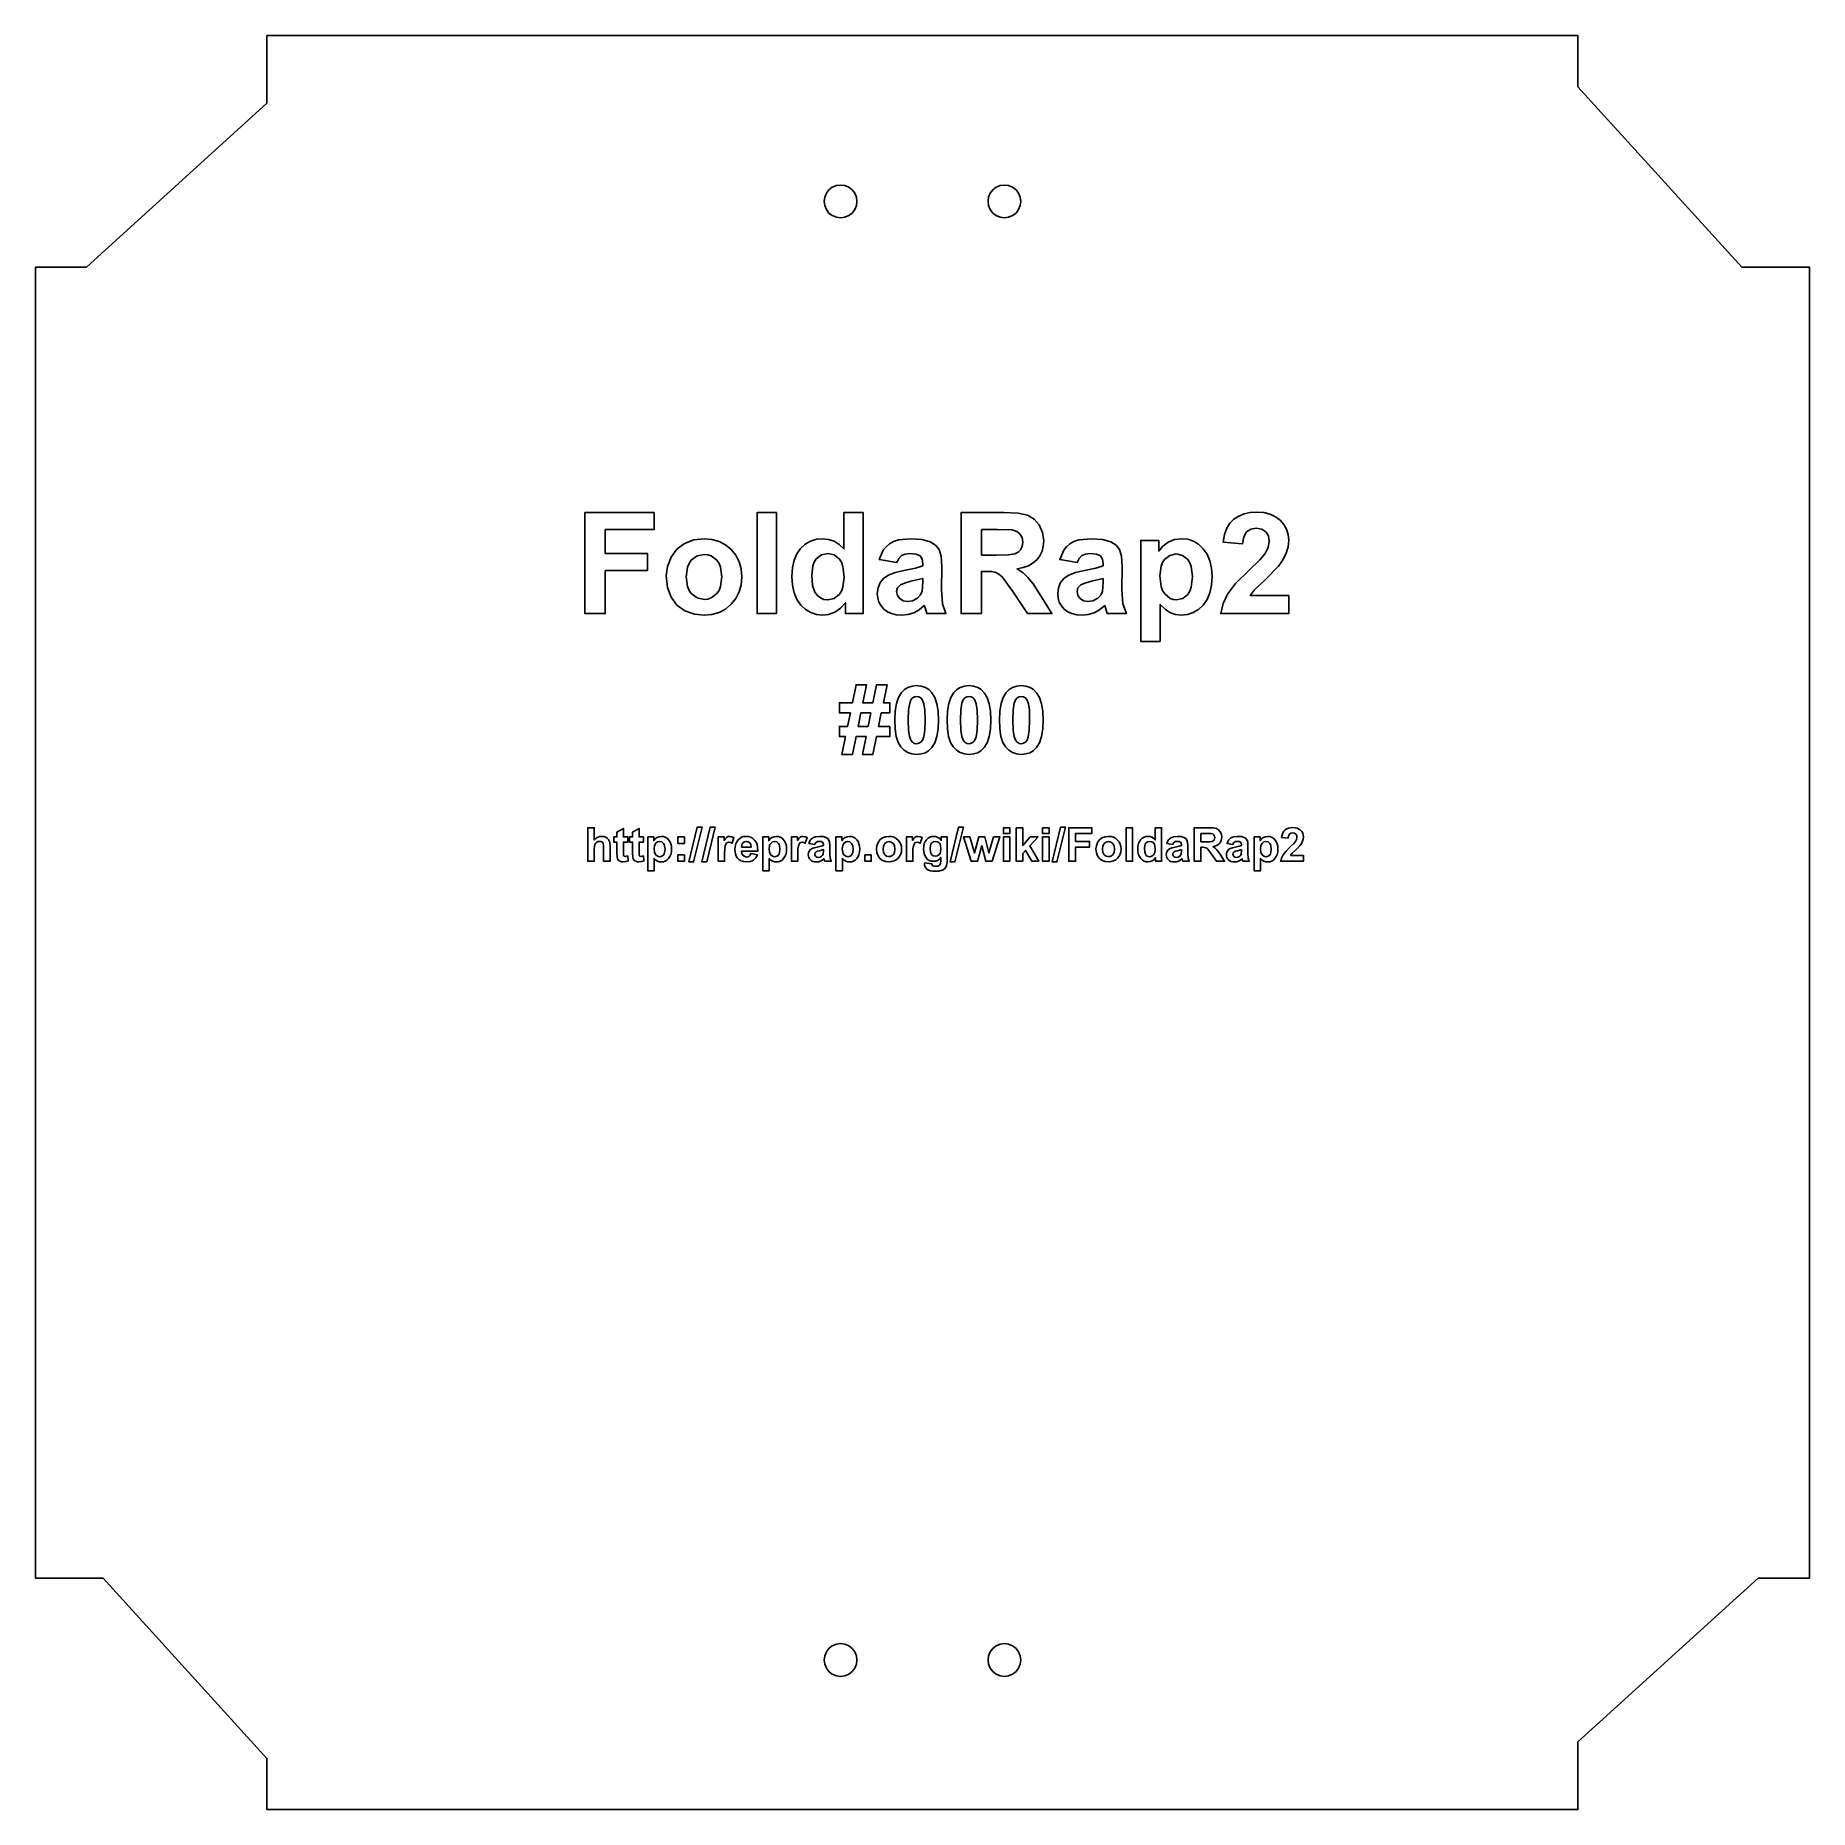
# Model space of a CAD drawing. Header units: metres. Extents: x 784 to 1000, y -1501 to -1285.
import ezdxf

# ---------------------------------------------------------------- set-up
doc = ezdxf.new("R2010")
doc.units = ezdxf.units.M

msp = doc.modelspace()

# ---------------------------------------------------------------- linework, layer by layer
at = {"layer": 'Layer0'}
for p, q in [((901.09, -1345.09, 0), (899.14, -1345.09, 0)), ((899.14, -1345.09, 0), (899.14, -1348.22, 0)), ((902.9, -1345.13, 0), (901.09, -1345.09, 0)), ((903.44, -1345.3, 0), (902.9, -1345.13, 0)), ((903.84, -1345.61, 0), (903.44, -1345.3, 0)), ((904.09, -1346.06, 0), (903.84, -1345.61, 0)), ((904.17, -1346.62, 0), (904.09, -1346.06, 0)), ((904.11, -1347.13, 0), (904.17, -1346.62, 0)), ((899.14, -1348.22, 0), (900.98, -1348.22, 0)), ((900.98, -1348.22, 0), (902.44, -1348.18, 0)), ((902.44, -1348.18, 0), (903.22, -1348.06, 0)), ((903.22, -1348.06, 0), (903.62, -1347.86, 0)), ((903.62, -1347.86, 0), (903.92, -1347.54, 0)), ((903.92, -1347.54, 0), (904.11, -1347.13, 0)), ((921.48, -1348.73, 0), (921.23, -1349.11, 0)), ((922.13, -1348.23, 0), (921.48, -1348.73, 0)), ((922.92, -1348.06, 0), (922.13, -1348.23, 0)), ((923.69, -1348.24, 0), (922.92, -1348.06, 0)), ((924.32, -1348.75, 0), (923.69, -1348.24, 0)), ((924.56, -1349.13, 0), (924.32, -1348.75, 0)), ((921.06, -1349.56, 0), (920.91, -1350.71, 0)), ((920.91, -1350.71, 0), (921.06, -1352.02, 0)), ((921.23, -1349.11, 0), (921.06, -1349.56, 0)), ((924.74, -1349.61, 0), (924.56, -1349.13, 0)), ((924.88, -1350.83, 0), (924.74, -1349.61, 0)), ((924.74, -1352.13, 0), (924.88, -1350.83, 0)), ((910.92, -1352.19, 0), (910.81, -1352.65, 0)), ((910.81, -1352.65, 0), (910.9, -1353.11, 0)), ((910.9, -1353.11, 0), (911.18, -1353.51, 0)), ((911.27, -1351.82, 0), (910.92, -1352.19, 0)), ((911.74, -1351.61, 0), (911.27, -1351.82, 0)), ((912.55, -1351.4, 0), (911.74, -1351.61, 0)), ((913.99, -1351.04, 0), (912.55, -1351.4, 0)), ((913.34, -1353.45, 0), (913.69, -1353.09, 0)), ((913.69, -1353.09, 0), (913.9, -1352.66, 0)), ((913.9, -1352.66, 0), (913.99, -1351.51, 0)), ((913.99, -1351.51, 0), (913.99, -1351.04, 0)), ((921.06, -1352.02, 0), (921.25, -1352.53, 0)), ((921.25, -1352.53, 0), (921.51, -1352.94, 0)), ((921.51, -1352.94, 0), (922.17, -1353.48, 0)), ((923.72, -1353.49, 0), (924.34, -1353, 0)), ((924.34, -1353, 0), (924.57, -1352.61, 0)), ((924.57, -1352.61, 0), (924.74, -1352.13, 0)), ((911.18, -1353.51, 0), (911.6, -1353.78, 0)), ((911.6, -1353.78, 0), (912.12, -1353.87, 0)), ((912.12, -1353.87, 0), (912.74, -1353.76, 0)), ((912.74, -1353.76, 0), (913.34, -1353.45, 0)), ((922.17, -1353.48, 0), (922.55, -1353.61, 0)), ((922.55, -1353.61, 0), (922.96, -1353.66, 0)), ((922.96, -1353.66, 0), (923.72, -1353.49, 0)), ((890.53, -1365.88, 0), (890.38, -1366.28, 0)), ((890.72, -1365.62, 0), (890.53, -1365.88, 0)), ((890.96, -1365.49, 0), (890.72, -1365.62, 0)), ((891.23, -1365.44, 0), (890.96, -1365.49, 0)), ((891.5, -1365.49, 0), (891.23, -1365.44, 0)), ((891.74, -1365.62, 0), (891.5, -1365.49, 0)), ((891.94, -1365.89, 0), (891.74, -1365.62, 0)), ((892.11, -1366.35, 0), (891.94, -1365.89, 0)), ((896.91, -1365.88, 0), (896.76, -1366.28, 0)), ((897.11, -1365.62, 0), (896.91, -1365.88, 0)), ((897.35, -1365.49, 0), (897.11, -1365.62, 0)), ((897.62, -1365.44, 0), (897.35, -1365.49, 0)), ((897.89, -1365.49, 0), (897.62, -1365.44, 0)), ((898.13, -1365.62, 0), (897.89, -1365.49, 0)), ((898.33, -1365.89, 0), (898.13, -1365.62, 0)), ((898.49, -1366.35, 0), (898.33, -1365.89, 0)), ((903.3, -1365.88, 0), (903.15, -1366.28, 0)), ((903.49, -1365.62, 0), (903.3, -1365.88, 0)), ((903.73, -1365.49, 0), (903.49, -1365.62, 0)), ((904, -1365.44, 0), (903.73, -1365.49, 0)), ((904.27, -1365.49, 0), (904, -1365.44, 0)), ((904.51, -1365.62, 0), (904.27, -1365.49, 0)), ((904.71, -1365.89, 0), (904.51, -1365.62, 0)), ((904.88, -1366.35, 0), (904.71, -1365.89, 0)), ((884.41, -1367.45, 0), (884.08, -1369.11, 0)), ((885.65, -1367.45, 0), (884.41, -1367.45, 0)), ((885.32, -1369.11, 0), (885.65, -1367.45, 0)), ((890.25, -1367.1, 0), (890.21, -1368.33, 0)), ((890.38, -1366.28, 0), (890.25, -1367.1, 0)), ((892.22, -1367.11, 0), (892.11, -1366.35, 0)), ((892.25, -1368.33, 0), (892.22, -1367.11, 0)), ((896.64, -1367.1, 0), (896.6, -1368.33, 0)), ((896.76, -1366.28, 0), (896.64, -1367.1, 0)), ((898.6, -1367.11, 0), (898.49, -1366.35, 0)), ((898.64, -1368.33, 0), (898.6, -1367.11, 0)), ((903.02, -1367.1, 0), (902.98, -1368.33, 0)), ((903.15, -1366.28, 0), (903.02, -1367.1, 0)), ((904.99, -1367.11, 0), (904.88, -1366.35, 0)), ((905.02, -1368.33, 0), (904.99, -1367.11, 0)), ((884.08, -1369.11, 0), (885.32, -1369.11, 0)), ((890.21, -1368.33, 0), (890.25, -1369.55, 0)), ((890.25, -1369.55, 0), (890.36, -1370.32, 0)), ((890.36, -1370.32, 0), (890.52, -1370.77, 0)), ((891.94, -1370.78, 0), (892.09, -1370.39, 0)), ((892.09, -1370.39, 0), (892.21, -1369.57, 0)), ((892.21, -1369.57, 0), (892.25, -1368.33, 0)), ((896.6, -1368.33, 0), (896.64, -1369.55, 0)), ((896.64, -1369.55, 0), (896.74, -1370.32, 0)), ((896.74, -1370.32, 0), (896.91, -1370.77, 0)), ((898.33, -1370.78, 0), (898.48, -1370.39, 0)), ((898.48, -1370.39, 0), (898.6, -1369.57, 0)), ((898.6, -1369.57, 0), (898.64, -1368.33, 0)), ((902.98, -1368.33, 0), (903.02, -1369.55, 0)), ((903.02, -1369.55, 0), (903.13, -1370.32, 0)), ((903.13, -1370.32, 0), (903.29, -1370.77, 0)), ((904.71, -1370.78, 0), (904.86, -1370.39, 0)), ((904.86, -1370.39, 0), (904.98, -1369.57, 0)), ((904.98, -1369.57, 0), (905.02, -1368.33, 0)), ((890.52, -1370.77, 0), (890.73, -1371.04, 0)), ((890.73, -1371.04, 0), (890.96, -1371.18, 0)), ((890.96, -1371.18, 0), (891.23, -1371.22, 0)), ((891.23, -1371.22, 0), (891.5, -1371.17, 0)), ((891.5, -1371.17, 0), (891.74, -1371.04, 0)), ((891.74, -1371.04, 0), (891.94, -1370.78, 0)), ((896.91, -1370.77, 0), (897.11, -1371.04, 0)), ((897.11, -1371.04, 0), (897.35, -1371.18, 0)), ((897.35, -1371.18, 0), (897.62, -1371.22, 0)), ((897.62, -1371.22, 0), (897.89, -1371.17, 0)), ((897.89, -1371.17, 0), (898.13, -1371.04, 0)), ((898.13, -1371.04, 0), (898.33, -1370.78, 0)), ((903.29, -1370.77, 0), (903.5, -1371.04, 0)), ((903.5, -1371.04, 0), (903.73, -1371.18, 0)), ((903.73, -1371.18, 0), (904, -1371.22, 0)), ((904, -1371.22, 0), (904.27, -1371.17, 0)), ((904.27, -1371.17, 0), (904.51, -1371.04, 0)), ((904.51, -1371.04, 0), (904.71, -1370.78, 0)), ((893.06, -1383.35, 0), (892.98, -1383.48, 0)), ((893.27, -1383.19, 0), (893.06, -1383.35, 0)), ((893.53, -1383.13, 0), (893.27, -1383.19, 0)), ((893.79, -1383.19, 0), (893.53, -1383.13, 0)), ((894.01, -1383.36, 0), (893.79, -1383.19, 0)), ((894.09, -1383.48, 0), (894.01, -1383.36, 0)), ((914.13, -1383.41, 0), (914.04, -1383.54, 0)), ((914.36, -1383.23, 0), (914.13, -1383.41, 0)), ((914.65, -1383.17, 0), (914.36, -1383.23, 0)), ((914.8, -1383.19, 0), (914.65, -1383.17, 0)), ((914.93, -1383.23, 0), (914.8, -1383.19, 0)), ((915.17, -1383.41, 0), (914.93, -1383.23, 0)), ((915.26, -1383.54, 0), (915.17, -1383.41, 0)), ((919.21, -1383.36, 0), (919.13, -1383.48, 0)), ((919.42, -1383.19, 0), (919.21, -1383.36, 0)), ((919.68, -1383.13, 0), (919.42, -1383.19, 0)), ((919.95, -1383.19, 0), (919.68, -1383.13, 0)), ((920.16, -1383.36, 0), (919.95, -1383.19, 0)), ((920.24, -1383.49, 0), (920.16, -1383.36, 0)), ((926.58, -1382.16, 0), (925.93, -1382.16, 0)), ((925.93, -1382.16, 0), (925.93, -1383.2, 0)), ((925.93, -1383.2, 0), (926.55, -1383.2, 0)), ((926.55, -1383.2, 0), (927.03, -1383.19, 0)), ((927.19, -1382.17, 0), (926.58, -1382.16, 0)), ((927.03, -1383.19, 0), (927.29, -1383.15, 0)), ((927.36, -1382.23, 0), (927.19, -1382.17, 0)), ((927.29, -1383.15, 0), (927.42, -1383.08, 0)), ((927.5, -1382.34, 0), (927.36, -1382.23, 0)), ((927.42, -1383.08, 0), (927.52, -1382.98, 0)), ((927.58, -1382.48, 0), (927.5, -1382.34, 0)), ((927.52, -1382.98, 0), (927.59, -1382.84, 0)), ((927.61, -1382.67, 0), (927.58, -1382.48, 0)), ((927.59, -1382.84, 0), (927.61, -1382.67, 0)), ((933.38, -1383.38, 0), (933.3, -1383.5, 0)), ((933.6, -1383.21, 0), (933.38, -1383.38, 0)), ((933.86, -1383.15, 0), (933.6, -1383.21, 0)), ((934.11, -1383.21, 0), (933.86, -1383.15, 0)), ((934.32, -1383.38, 0), (934.11, -1383.21, 0)), ((934.41, -1383.51, 0), (934.32, -1383.38, 0)), ((892.92, -1383.63, 0), (892.88, -1384.02, 0)), ((892.88, -1384.02, 0), (892.92, -1384.43, 0)), ((892.98, -1383.48, 0), (892.92, -1383.63, 0)), ((892.92, -1384.43, 0), (892.98, -1384.59, 0)), ((892.98, -1384.59, 0), (893.06, -1384.72, 0)), ((893.06, -1384.72, 0), (893.26, -1384.88, 0)), ((893.26, -1384.88, 0), (893.51, -1384.94, 0)), ((893.51, -1384.94, 0), (893.78, -1384.88, 0)), ((893.78, -1384.88, 0), (894, -1384.71, 0)), ((894, -1384.71, 0), (894.09, -1384.59, 0)), ((894.15, -1383.64, 0), (894.09, -1383.48, 0)), ((894.09, -1384.59, 0), (894.15, -1384.43, 0)), ((894.2, -1384.04, 0), (894.15, -1383.64, 0)), ((894.15, -1384.43, 0), (894.2, -1384.04, 0)), ((913.97, -1383.69, 0), (913.92, -1384.09, 0)), ((913.92, -1384.09, 0), (913.97, -1384.48, 0)), ((914.04, -1383.54, 0), (913.97, -1383.69, 0)), ((913.97, -1384.48, 0), (914.04, -1384.63, 0)), ((914.04, -1384.63, 0), (914.13, -1384.76, 0)), ((914.13, -1384.76, 0), (914.36, -1384.94, 0)), ((914.36, -1384.94, 0), (914.65, -1385, 0)), ((914.65, -1385, 0), (914.8, -1384.98, 0)), ((914.8, -1384.98, 0), (914.93, -1384.94, 0)), ((914.93, -1384.94, 0), (915.17, -1384.76, 0)), ((915.17, -1384.76, 0), (915.26, -1384.63, 0)), ((915.32, -1383.69, 0), (915.26, -1383.54, 0)), ((915.26, -1384.63, 0), (915.32, -1384.48, 0)), ((915.37, -1384.08, 0), (915.32, -1383.69, 0)), ((915.32, -1384.48, 0), (915.37, -1384.08, 0)), ((919.07, -1383.63, 0), (919.02, -1384.02, 0)), ((919.02, -1384.02, 0), (919.06, -1384.43, 0)), ((919.06, -1384.43, 0), (919.16, -1384.71, 0)), ((919.13, -1383.48, 0), (919.07, -1383.63, 0)), ((919.16, -1384.71, 0), (919.26, -1384.85, 0)), ((919.26, -1384.85, 0), (919.38, -1384.94, 0)), ((919.38, -1384.94, 0), (919.53, -1385, 0)), ((919.53, -1385, 0), (919.69, -1385.02, 0)), ((919.69, -1385.02, 0), (919.94, -1384.96, 0)), ((919.94, -1384.96, 0), (920.15, -1384.79, 0)), ((920.15, -1384.79, 0), (920.23, -1384.66, 0)), ((920.23, -1384.66, 0), (920.29, -1384.5, 0)), ((920.29, -1383.66, 0), (920.24, -1383.49, 0)), ((920.34, -1384.1, 0), (920.29, -1383.66, 0)), ((920.29, -1384.5, 0), (920.34, -1384.1, 0)), ((922.52, -1384.53, 0), (922.48, -1384.68, 0)), ((922.48, -1384.68, 0), (922.51, -1384.83, 0)), ((922.51, -1384.83, 0), (922.61, -1384.97, 0)), ((922.64, -1384.4, 0), (922.52, -1384.53, 0)), ((922.61, -1384.97, 0), (922.75, -1385.06, 0)), ((922.79, -1384.33, 0), (922.64, -1384.4, 0)), ((922.75, -1385.06, 0), (922.92, -1385.09, 0)), ((923.07, -1384.27, 0), (922.79, -1384.33, 0)), ((922.92, -1385.09, 0), (923.13, -1385.05, 0)), ((923.54, -1384.14, 0), (923.07, -1384.27, 0)), ((923.13, -1385.05, 0), (923.33, -1384.95, 0)), ((923.33, -1384.95, 0), (923.44, -1384.83, 0)), ((923.44, -1384.83, 0), (923.51, -1384.69, 0)), ((923.51, -1384.69, 0), (923.54, -1384.3, 0)), ((923.54, -1384.3, 0), (923.54, -1384.14, 0)), ((929.86, -1384.53, 0), (929.82, -1384.68, 0)), ((929.82, -1384.68, 0), (929.85, -1384.83, 0)), ((929.85, -1384.83, 0), (929.94, -1384.97, 0)), ((929.97, -1384.4, 0), (929.86, -1384.53, 0)), ((929.94, -1384.97, 0), (930.08, -1385.06, 0)), ((930.13, -1384.33, 0), (929.97, -1384.4, 0)), ((930.08, -1385.06, 0), (930.26, -1385.09, 0)), ((930.4, -1384.27, 0), (930.13, -1384.33, 0)), ((930.26, -1385.09, 0), (930.47, -1385.05, 0)), ((930.88, -1384.14, 0), (930.4, -1384.27, 0)), ((930.47, -1385.05, 0), (930.66, -1384.95, 0)), ((930.66, -1384.95, 0), (930.78, -1384.83, 0)), ((930.78, -1384.83, 0), (930.85, -1384.69, 0)), ((930.85, -1384.69, 0), (930.88, -1384.3, 0)), ((930.88, -1384.3, 0), (930.88, -1384.14, 0)), ((933.24, -1383.65, 0), (933.19, -1384.04, 0)), ((933.19, -1384.04, 0), (933.24, -1384.47, 0)), ((933.3, -1383.5, 0), (933.24, -1383.65, 0)), ((933.24, -1384.47, 0), (933.3, -1384.64, 0)), ((933.3, -1384.64, 0), (933.39, -1384.78, 0)), ((933.39, -1384.78, 0), (933.61, -1384.96, 0)), ((933.61, -1384.96, 0), (933.74, -1385, 0)), ((933.74, -1385, 0), (933.87, -1385.02, 0)), ((933.87, -1385.02, 0), (934.13, -1384.96, 0)), ((934.13, -1384.96, 0), (934.33, -1384.8, 0)), ((934.33, -1384.8, 0), (934.41, -1384.67, 0)), ((934.47, -1383.67, 0), (934.41, -1383.51, 0)), ((934.41, -1384.67, 0), (934.47, -1384.51, 0)), ((934.51, -1384.07, 0), (934.47, -1383.67, 0)), ((934.47, -1384.51, 0), (934.51, -1384.07, 0))]:
    msp.add_line(p, q, dxfattribs=at)
for points in [[(783.69, -1313.04, 0), (783.69, -1473.04, 0), (791.94, -1473.04, 0), (811.94, -1495.04, 0), (811.94, -1501.29, 0), (971.94, -1501.29, 0), (971.94, -1493.04, 0), (993.94, -1473.04, 0), (1000.19, -1473.04, 0), (1000.19, -1313.04, 0), (991.94, -1313.04, 0), (971.94, -1291.04, 0), (971.94, -1284.79, 0), (811.94, -1284.79, 0), (811.94, -1293.04, 0), (789.94, -1313.04, 0), (783.69, -1313.04, 0)], [(880.94, -1306.77, 0), (880.53, -1306.45, 0), (880.21, -1306.04, 0), (880.01, -1305.55, 0), (879.94, -1305.04, 0), (880.01, -1304.52, 0), (880.21, -1304.04, 0), (880.53, -1303.62, 0), (880.94, -1303.3, 0), (881.43, -1303.1, 0), (881.94, -1303.04, 0), (882.46, -1303.1, 0), (882.94, -1303.3, 0), (883.36, -1303.62, 0), (883.68, -1304.04, 0), (883.88, -1304.52, 0), (883.94, -1305.04, 0), (883.88, -1305.55, 0), (883.68, -1306.04, 0), (883.36, -1306.45, 0), (882.94, -1306.77, 0), (882.46, -1306.97, 0), (881.94, -1307.04, 0), (881.43, -1306.97, 0), (880.94, -1306.77, 0)], [(900.94, -1303.3, 0), (901.43, -1303.1, 0), (901.94, -1303.04, 0), (902.46, -1303.1, 0), (902.94, -1303.3, 0), (903.36, -1303.62, 0), (903.68, -1304.04, 0), (903.88, -1304.52, 0), (903.94, -1305.04, 0), (903.88, -1305.55, 0), (903.68, -1306.04, 0), (903.36, -1306.45, 0), (902.94, -1306.77, 0), (902.46, -1306.97, 0), (901.94, -1307.04, 0), (901.43, -1306.97, 0), (900.94, -1306.77, 0), (900.53, -1306.45, 0), (900.21, -1306.04, 0), (900.01, -1305.55, 0), (899.94, -1305.04, 0), (900.01, -1304.52, 0), (900.21, -1304.04, 0), (900.53, -1303.62, 0), (900.94, -1303.3, 0)], [(859.19, -1343, 0), (859.19, -1345.09, 0), (853.23, -1345.09, 0), (853.23, -1348.01, 0), (858.38, -1348.01, 0), (858.38, -1350.09, 0), (853.23, -1350.09, 0), (853.23, -1355.33, 0), (850.74, -1355.33, 0), (850.74, -1343, 0), (859.19, -1343, 0)], [(859.19, -1345.09, 0), (859.19, -1343, 0), (850.74, -1343, 0), (850.74, -1355.33, 0), (853.23, -1355.33, 0), (853.23, -1350.09, 0), (858.38, -1350.09, 0), (858.38, -1348.01, 0), (853.23, -1348.01, 0), (853.23, -1345.09, 0), (859.19, -1345.09, 0)], [(874.11, -1355.33, 0), (871.75, -1355.33, 0), (871.75, -1343, 0), (874.11, -1343, 0), (874.11, -1355.33, 0)], [(871.75, -1355.33, 0), (874.11, -1355.33, 0), (874.11, -1343, 0), (871.75, -1343, 0), (871.75, -1355.33, 0)], [(884.72, -1343, 0), (884.72, -1355.33, 0), (882.53, -1355.33, 0), (882.53, -1354.02, 0), (881.93, -1354.69, 0), (881.24, -1355.16, 0), (880.49, -1355.44, 0), (879.74, -1355.53, 0), (878.99, -1355.45, 0), (878.31, -1355.22, 0), (877.68, -1354.83, 0), (877.1, -1354.29, 0), (876.62, -1353.61, 0), (876.28, -1352.81, 0), (876.07, -1351.88, 0), (876, -1350.83, 0), (876.07, -1349.76, 0), (876.27, -1348.83, 0), (876.6, -1348.04, 0), (877.07, -1347.38, 0), (877.64, -1346.86, 0), (878.28, -1346.49, 0), (878.99, -1346.27, 0), (879.77, -1346.2, 0), (880.49, -1346.28, 0), (881.16, -1346.51, 0), (881.79, -1346.9, 0), (882.36, -1347.44, 0), (882.36, -1343, 0), (884.72, -1343, 0)], [(884.72, -1355.33, 0), (884.72, -1343, 0), (882.36, -1343, 0), (882.36, -1347.44, 0), (881.79, -1346.9, 0), (881.16, -1346.51, 0), (880.49, -1346.28, 0), (879.77, -1346.2, 0), (878.99, -1346.27, 0), (878.28, -1346.49, 0), (877.64, -1346.86, 0), (877.07, -1347.38, 0), (876.6, -1348.04, 0), (876.27, -1348.83, 0), (876.07, -1349.76, 0), (876, -1350.83, 0), (876.07, -1351.88, 0), (876.28, -1352.81, 0), (876.62, -1353.61, 0), (877.1, -1354.29, 0), (877.68, -1354.83, 0), (878.31, -1355.22, 0), (878.99, -1355.45, 0), (879.74, -1355.53, 0), (880.49, -1355.44, 0), (881.24, -1355.16, 0), (881.93, -1354.69, 0), (882.53, -1354.02, 0), (882.53, -1355.33, 0), (884.72, -1355.33, 0)], [(905.57, -1343.8, 0), (906.2, -1344.52, 0), (906.6, -1345.43, 0), (906.74, -1346.46, 0), (906.68, -1347.12, 0), (906.53, -1347.73, 0), (906.28, -1348.27, 0), (905.92, -1348.75, 0), (905.46, -1349.16, 0), (904.9, -1349.49, 0), (904.24, -1349.73, 0), (903.48, -1349.89, 0), (904.22, -1350.38, 0), (904.81, -1350.92, 0), (905.43, -1351.71, 0), (906.23, -1352.92, 0), (907.74, -1355.33, 0), (904.76, -1355.33, 0), (902.96, -1352.65, 0), (901.65, -1350.84, 0), (901.28, -1350.52, 0), (900.9, -1350.32, 0), (900.39, -1350.22, 0), (899.65, -1350.18, 0), (899.14, -1350.18, 0), (899.14, -1355.33, 0), (896.65, -1355.33, 0), (896.65, -1343, 0), (901.89, -1343, 0), (903.6, -1343.09, 0), (904.76, -1343.33, 0), (905.57, -1343.8, 0)], [(906.2, -1344.52, 0), (905.57, -1343.8, 0), (904.76, -1343.33, 0), (903.6, -1343.09, 0), (901.89, -1343, 0), (896.65, -1343, 0), (896.65, -1355.33, 0), (899.14, -1355.33, 0), (899.14, -1350.18, 0), (899.65, -1350.18, 0), (900.39, -1350.22, 0), (900.9, -1350.32, 0), (901.28, -1350.52, 0), (901.65, -1350.84, 0), (902.96, -1352.65, 0), (904.76, -1355.33, 0), (907.74, -1355.33, 0), (906.23, -1352.92, 0), (905.43, -1351.71, 0), (904.81, -1350.92, 0), (904.22, -1350.38, 0), (903.48, -1349.89, 0), (904.24, -1349.73, 0), (904.9, -1349.49, 0), (905.46, -1349.16, 0), (905.92, -1348.75, 0), (906.28, -1348.27, 0), (906.53, -1347.73, 0), (906.68, -1347.12, 0), (906.74, -1346.46, 0), (906.6, -1345.43, 0), (906.2, -1344.52, 0)], [(935.02, -1343.51, 0), (935.59, -1343.94, 0), (936.05, -1344.46, 0), (936.38, -1345.04, 0), (936.57, -1345.68, 0), (936.64, -1346.38, 0), (936.56, -1347.2, 0), (936.34, -1347.97, 0), (935.95, -1348.74, 0), (935.39, -1349.54, 0), (933.85, -1351.12, 0), (932.43, -1352.48, 0), (931.94, -1353.14, 0), (936.64, -1353.14, 0), (936.64, -1355.33, 0), (928.35, -1355.33, 0), (928.62, -1354.12, 0), (929.16, -1352.97, 0), (930.16, -1351.68, 0), (931.82, -1350.02, 0), (933.11, -1348.77, 0), (933.78, -1348, 0), (934.14, -1347.27, 0), (934.27, -1346.55, 0), (934.16, -1345.85, 0), (933.84, -1345.34, 0), (933.34, -1345.02, 0), (932.67, -1344.91, 0), (932, -1345.02, 0), (931.49, -1345.36, 0), (931.15, -1345.95, 0), (930.99, -1346.84, 0), (928.63, -1346.6, 0), (928.79, -1345.7, 0), (929.07, -1344.93, 0), (929.45, -1344.3, 0), (929.95, -1343.8, 0), (930.54, -1343.43, 0), (931.2, -1343.16, 0), (931.93, -1343.01, 0), (932.73, -1342.95, 0), (933.59, -1343.01, 0), (934.36, -1343.2, 0), (935.02, -1343.51, 0)], [(935.59, -1343.94, 0), (935.02, -1343.51, 0), (934.36, -1343.2, 0), (933.59, -1343.01, 0), (932.73, -1342.95, 0), (931.93, -1343.01, 0), (931.2, -1343.16, 0), (930.54, -1343.43, 0), (929.95, -1343.8, 0), (929.45, -1344.3, 0), (929.07, -1344.93, 0), (928.79, -1345.7, 0), (928.63, -1346.6, 0), (930.99, -1346.84, 0), (931.15, -1345.95, 0), (931.49, -1345.36, 0), (932, -1345.02, 0), (932.67, -1344.91, 0), (933.34, -1345.02, 0), (933.84, -1345.34, 0), (934.16, -1345.85, 0), (934.27, -1346.55, 0), (934.14, -1347.27, 0), (933.78, -1348, 0), (933.11, -1348.77, 0), (931.82, -1350.02, 0), (930.16, -1351.68, 0), (929.16, -1352.97, 0), (928.62, -1354.12, 0), (928.35, -1355.33, 0), (936.64, -1355.33, 0), (936.64, -1353.14, 0), (931.94, -1353.14, 0), (932.43, -1352.48, 0), (933.85, -1351.12, 0), (935.39, -1349.54, 0), (935.95, -1348.74, 0), (936.34, -1347.97, 0), (936.56, -1347.2, 0), (936.64, -1346.38, 0), (936.57, -1345.68, 0), (936.38, -1345.04, 0), (936.05, -1344.46, 0), (935.59, -1343.94, 0)], [(860.68, -1350.74, 0), (860.83, -1349.58, 0), (861.26, -1348.46, 0), (861.96, -1347.49, 0), (862.91, -1346.78, 0), (864.03, -1346.34, 0), (865.28, -1346.2, 0), (866.25, -1346.28, 0), (867.12, -1346.53, 0), (867.91, -1346.94, 0), (868.6, -1347.51, 0), (869.17, -1348.22, 0), (869.57, -1349, 0), (869.82, -1349.88, 0), (869.9, -1350.84, 0), (869.82, -1351.81, 0), (869.57, -1352.69, 0), (869.16, -1353.49, 0), (868.59, -1354.2, 0), (867.89, -1354.78, 0), (867.11, -1355.2, 0), (866.25, -1355.45, 0), (865.3, -1355.53, 0), (864.1, -1355.39, 0), (862.96, -1354.98, 0), (861.98, -1354.29, 0), (861.26, -1353.35, 0), (860.83, -1352.16, 0), (860.68, -1350.74, 0)], [(860.83, -1349.58, 0), (860.68, -1350.74, 0), (860.83, -1352.16, 0), (861.26, -1353.35, 0), (861.98, -1354.29, 0), (862.96, -1354.98, 0), (864.1, -1355.39, 0), (865.3, -1355.53, 0), (866.25, -1355.45, 0), (867.11, -1355.2, 0), (867.89, -1354.78, 0), (868.59, -1354.2, 0), (869.16, -1353.49, 0), (869.57, -1352.69, 0), (869.82, -1351.81, 0), (869.9, -1350.84, 0), (869.82, -1349.88, 0), (869.57, -1349, 0), (869.17, -1348.22, 0), (868.6, -1347.51, 0), (867.91, -1346.94, 0), (867.12, -1346.53, 0), (866.25, -1346.28, 0), (865.28, -1346.2, 0), (864.03, -1346.34, 0), (862.91, -1346.78, 0), (861.96, -1347.49, 0), (861.26, -1348.46, 0), (860.83, -1349.58, 0)], [(887.92, -1346.82, 0), (888.41, -1346.55, 0), (889.01, -1346.35, 0), (890.54, -1346.2, 0), (891.92, -1346.29, 0), (892.9, -1346.57, 0), (893.55, -1347, 0), (893.98, -1347.52, 0), (894.22, -1348.34, 0), (894.3, -1349.64, 0), (894.27, -1352.4, 0), (894.39, -1354.13, 0), (894.81, -1355.33, 0), (892.47, -1355.33, 0), (892.25, -1354.63, 0), (892.16, -1354.35, 0), (891.54, -1354.87, 0), (890.87, -1355.24, 0), (890.16, -1355.46, 0), (889.4, -1355.53, 0), (888.74, -1355.48, 0), (888.16, -1355.34, 0), (887.66, -1355.11, 0), (887.22, -1354.78, 0), (886.88, -1354.38, 0), (886.63, -1353.94, 0), (886.48, -1353.44, 0), (886.43, -1352.89, 0), (886.52, -1352.18, 0), (886.79, -1351.54, 0), (887.22, -1351.02, 0), (887.8, -1350.63, 0), (888.6, -1350.34, 0), (889.68, -1350.08, 0), (891.09, -1349.78, 0), (891.98, -1349.5, 0), (891.98, -1349.27, 0), (891.89, -1348.68, 0), (891.64, -1348.3, 0), (891.16, -1348.08, 0), (890.37, -1348.01, 0), (889.81, -1348.07, 0), (889.39, -1348.25, 0), (889.07, -1348.6, 0), (888.82, -1349.12, 0), (886.67, -1348.74, 0), (887.16, -1347.61, 0), (887.51, -1347.17, 0), (887.92, -1346.82, 0)], [(888.41, -1346.55, 0), (887.92, -1346.82, 0), (887.51, -1347.17, 0), (887.16, -1347.61, 0), (886.67, -1348.74, 0), (888.82, -1349.12, 0), (889.07, -1348.6, 0), (889.39, -1348.25, 0), (889.81, -1348.07, 0), (890.37, -1348.01, 0), (891.16, -1348.08, 0), (891.64, -1348.3, 0), (891.89, -1348.68, 0), (891.98, -1349.27, 0), (891.98, -1349.5, 0), (891.09, -1349.78, 0), (889.68, -1350.08, 0), (888.6, -1350.34, 0), (887.8, -1350.63, 0), (887.22, -1351.02, 0), (886.79, -1351.54, 0), (886.52, -1352.18, 0), (886.43, -1352.89, 0), (886.48, -1353.44, 0), (886.63, -1353.94, 0), (886.88, -1354.38, 0), (887.22, -1354.78, 0), (887.66, -1355.11, 0), (888.16, -1355.34, 0), (888.74, -1355.48, 0), (889.4, -1355.53, 0), (890.16, -1355.46, 0), (890.87, -1355.24, 0), (891.54, -1354.87, 0), (892.16, -1354.35, 0), (892.25, -1354.63, 0), (892.47, -1355.33, 0), (894.81, -1355.33, 0), (894.39, -1354.13, 0), (894.27, -1352.4, 0), (894.3, -1349.64, 0), (894.22, -1348.34, 0), (893.98, -1347.52, 0), (893.55, -1347, 0), (892.9, -1346.57, 0), (891.92, -1346.29, 0), (890.54, -1346.2, 0), (889.01, -1346.35, 0), (888.41, -1346.55, 0)], [(916.23, -1348.34, 0), (916.31, -1349.64, 0), (916.29, -1352.4, 0), (916.4, -1354.13, 0), (916.83, -1355.33, 0), (914.49, -1355.33, 0), (914.26, -1354.63, 0), (914.18, -1354.35, 0), (913.55, -1354.87, 0), (912.88, -1355.24, 0), (912.17, -1355.46, 0), (911.41, -1355.53, 0), (910.76, -1355.48, 0), (910.18, -1355.34, 0), (909.67, -1355.11, 0), (909.24, -1354.78, 0), (908.89, -1354.38, 0), (908.64, -1353.94, 0), (908.49, -1353.44, 0), (908.44, -1352.89, 0), (908.53, -1352.18, 0), (908.8, -1351.54, 0), (909.24, -1351.02, 0), (909.82, -1350.63, 0), (910.61, -1350.34, 0), (911.7, -1350.08, 0), (913.1, -1349.78, 0), (913.99, -1349.5, 0), (913.99, -1349.27, 0), (913.91, -1348.68, 0), (913.66, -1348.3, 0), (913.17, -1348.08, 0), (912.39, -1348.01, 0), (911.83, -1348.07, 0), (911.4, -1348.25, 0), (911.08, -1348.6, 0), (910.83, -1349.12, 0), (908.69, -1348.74, 0), (909.18, -1347.61, 0), (909.52, -1347.17, 0), (909.93, -1346.82, 0), (910.43, -1346.55, 0), (911.03, -1346.35, 0), (912.55, -1346.2, 0), (913.93, -1346.29, 0), (914.91, -1346.57, 0), (915.57, -1347, 0), (916, -1347.52, 0), (916.23, -1348.34, 0)], [(916.31, -1349.64, 0), (916.23, -1348.34, 0), (916, -1347.52, 0), (915.57, -1347, 0), (914.91, -1346.57, 0), (913.93, -1346.29, 0), (912.55, -1346.2, 0), (911.03, -1346.35, 0), (910.43, -1346.55, 0), (909.93, -1346.82, 0), (909.52, -1347.17, 0), (909.18, -1347.61, 0), (908.69, -1348.74, 0), (910.83, -1349.12, 0), (911.08, -1348.6, 0), (911.4, -1348.25, 0), (911.83, -1348.07, 0), (912.39, -1348.01, 0), (913.17, -1348.08, 0), (913.66, -1348.3, 0), (913.91, -1348.68, 0), (913.99, -1349.27, 0), (913.99, -1349.5, 0), (913.1, -1349.78, 0), (911.7, -1350.08, 0), (910.61, -1350.34, 0), (909.82, -1350.63, 0), (909.24, -1351.02, 0), (908.8, -1351.54, 0), (908.53, -1352.18, 0), (908.44, -1352.89, 0), (908.49, -1353.44, 0), (908.64, -1353.94, 0), (908.89, -1354.38, 0), (909.24, -1354.78, 0), (909.67, -1355.11, 0), (910.18, -1355.34, 0), (910.76, -1355.48, 0), (911.41, -1355.53, 0), (912.17, -1355.46, 0), (912.88, -1355.24, 0), (913.55, -1354.87, 0), (914.18, -1354.35, 0), (914.26, -1354.63, 0), (914.49, -1355.33, 0), (916.83, -1355.33, 0), (916.4, -1354.13, 0), (916.29, -1352.4, 0), (916.31, -1349.64, 0)], [(918.58, -1346.4, 0), (920.78, -1346.4, 0), (920.78, -1347.71, 0), (921.28, -1347.1, 0), (921.94, -1346.62, 0), (922.71, -1346.3, 0), (923.56, -1346.2, 0), (924.31, -1346.27, 0), (925, -1346.5, 0), (925.63, -1346.88, 0), (926.2, -1347.42, 0), (926.68, -1348.09, 0), (927.02, -1348.88, 0), (927.22, -1349.79, 0), (927.29, -1350.81, 0), (927.22, -1351.87, 0), (927.01, -1352.8, 0), (926.67, -1353.61, 0), (926.19, -1354.29, 0), (925.62, -1354.83, 0), (924.98, -1355.22, 0), (924.29, -1355.45, 0), (923.54, -1355.53, 0), (922.84, -1355.46, 0), (922.2, -1355.24, 0), (921.59, -1354.84, 0), (920.94, -1354.23, 0), (920.94, -1358.73, 0), (918.58, -1358.73, 0), (918.58, -1346.4, 0)], [(920.78, -1346.4, 0), (918.58, -1346.4, 0), (918.58, -1358.73, 0), (920.94, -1358.73, 0), (920.94, -1354.23, 0), (921.59, -1354.84, 0), (922.2, -1355.24, 0), (922.84, -1355.46, 0), (923.54, -1355.53, 0), (924.29, -1355.45, 0), (924.98, -1355.22, 0), (925.62, -1354.83, 0), (926.19, -1354.29, 0), (926.67, -1353.61, 0), (927.01, -1352.8, 0), (927.22, -1351.87, 0), (927.29, -1350.81, 0), (927.22, -1349.79, 0), (927.02, -1348.88, 0), (926.68, -1348.09, 0), (926.2, -1347.42, 0), (925.63, -1346.88, 0), (925, -1346.5, 0), (924.31, -1346.27, 0), (923.56, -1346.2, 0), (922.71, -1346.3, 0), (921.94, -1346.62, 0), (921.28, -1347.1, 0), (920.78, -1347.71, 0), (920.78, -1346.4, 0)], [(863.46, -1349.22, 0), (863.26, -1349.69, 0), (863.1, -1350.86, 0), (863.26, -1352.04, 0), (863.46, -1352.51, 0), (863.73, -1352.9, 0), (864.44, -1353.43, 0), (865.29, -1353.61, 0), (865.73, -1353.56, 0), (866.14, -1353.43, 0), (866.84, -1352.9, 0), (867.11, -1352.51, 0), (867.31, -1352.03, 0), (867.47, -1350.85, 0), (867.31, -1349.69, 0), (867.11, -1349.22, 0), (866.84, -1348.83, 0), (866.14, -1348.3, 0), (865.73, -1348.17, 0), (865.29, -1348.12, 0), (864.44, -1348.3, 0), (863.73, -1348.83, 0), (863.46, -1349.22, 0)], [(878.56, -1349.51, 0), (878.42, -1350.67, 0), (878.51, -1351.9, 0), (878.81, -1352.74, 0), (879.12, -1353.14, 0), (879.5, -1353.43, 0), (879.92, -1353.61, 0), (880.41, -1353.66, 0), (881.16, -1353.49, 0), (881.8, -1352.97, 0), (882.05, -1352.58, 0), (882.22, -1352.11, 0), (882.37, -1350.9, 0), (882.23, -1349.58, 0), (882.06, -1349.08, 0), (881.81, -1348.68, 0), (881.18, -1348.18, 0), (880.39, -1348.01, 0), (879.62, -1348.17, 0), (878.98, -1348.67, 0), (878.73, -1349.05, 0), (878.56, -1349.51, 0)], [(891.32, -1353.45, 0), (891.68, -1353.09, 0), (891.89, -1352.66, 0), (891.98, -1351.51, 0), (891.98, -1351.04, 0), (890.54, -1351.4, 0), (889.73, -1351.61, 0), (889.25, -1351.82, 0), (888.91, -1352.19, 0), (888.79, -1352.65, 0), (888.88, -1353.11, 0), (889.16, -1353.51, 0), (889.58, -1353.78, 0), (890.1, -1353.87, 0), (890.73, -1353.76, 0), (891.32, -1353.45, 0)], [(882.56, -1370.34, 0), (881.8, -1370.34, 0), (881.8, -1369.11, 0), (882.81, -1369.11, 0), (883.15, -1367.45, 0), (881.8, -1367.45, 0), (881.8, -1366.21, 0), (883.4, -1366.21, 0), (883.84, -1364.03, 0), (885.1, -1364.03, 0), (884.65, -1366.21, 0), (885.89, -1366.21, 0), (886.32, -1364.03, 0), (887.62, -1364.03, 0), (887.18, -1366.21, 0), (887.95, -1366.21, 0), (887.95, -1367.45, 0), (886.92, -1367.45, 0), (886.59, -1369.11, 0), (887.95, -1369.11, 0), (887.95, -1370.34, 0), (886.34, -1370.34, 0), (885.89, -1372.53, 0), (884.64, -1372.53, 0), (885.07, -1370.34, 0), (883.83, -1370.34, 0), (883.39, -1372.53, 0), (882.12, -1372.53, 0), (882.56, -1370.34, 0)], [(881.8, -1370.34, 0), (882.56, -1370.34, 0), (882.12, -1372.53, 0), (883.39, -1372.53, 0), (883.83, -1370.34, 0), (885.07, -1370.34, 0), (884.64, -1372.53, 0), (885.89, -1372.53, 0), (886.34, -1370.34, 0), (887.95, -1370.34, 0), (887.95, -1369.11, 0), (886.59, -1369.11, 0), (886.92, -1367.45, 0), (887.95, -1367.45, 0), (887.95, -1366.21, 0), (887.18, -1366.21, 0), (887.62, -1364.03, 0), (886.32, -1364.03, 0), (885.89, -1366.21, 0), (884.65, -1366.21, 0), (885.1, -1364.03, 0), (883.84, -1364.03, 0), (883.4, -1366.21, 0), (881.8, -1366.21, 0), (881.8, -1367.45, 0), (883.15, -1367.45, 0), (882.81, -1369.11, 0), (881.8, -1369.11, 0), (881.8, -1370.34, 0)], [(891.23, -1364.13, 0), (891.8, -1364.19, 0), (892.3, -1364.35, 0), (892.73, -1364.61, 0), (893.1, -1364.99, 0), (893.45, -1365.57, 0), (893.7, -1366.33, 0), (893.85, -1367.25, 0), (893.9, -1368.33, 0), (893.85, -1369.42, 0), (893.7, -1370.34, 0), (893.45, -1371.09, 0), (893.1, -1371.69, 0), (892.73, -1372.05, 0), (892.3, -1372.32, 0), (891.8, -1372.47, 0), (891.23, -1372.53, 0), (890.66, -1372.47, 0), (890.15, -1372.3, 0), (889.7, -1372.01, 0), (889.3, -1371.6, 0), (888.98, -1371.05, 0), (888.75, -1370.32, 0), (888.61, -1369.41, 0), (888.57, -1368.32, 0), (888.62, -1367.24, 0), (888.77, -1366.32, 0), (889.02, -1365.57, 0), (889.37, -1364.98, 0), (889.74, -1364.61, 0), (890.17, -1364.34, 0), (890.67, -1364.19, 0), (891.23, -1364.13, 0)], [(891.8, -1364.19, 0), (891.23, -1364.13, 0), (890.67, -1364.19, 0), (890.17, -1364.34, 0), (889.74, -1364.61, 0), (889.37, -1364.98, 0), (889.02, -1365.57, 0), (888.77, -1366.32, 0), (888.62, -1367.24, 0), (888.57, -1368.32, 0), (888.61, -1369.41, 0), (888.75, -1370.32, 0), (888.98, -1371.05, 0), (889.3, -1371.6, 0), (889.7, -1372.01, 0), (890.15, -1372.3, 0), (890.66, -1372.47, 0), (891.23, -1372.53, 0), (891.8, -1372.47, 0), (892.3, -1372.32, 0), (892.73, -1372.05, 0), (893.1, -1371.69, 0), (893.45, -1371.09, 0), (893.7, -1370.34, 0), (893.85, -1369.42, 0), (893.9, -1368.33, 0), (893.85, -1367.25, 0), (893.7, -1366.33, 0), (893.45, -1365.57, 0), (893.1, -1364.99, 0), (892.73, -1364.61, 0), (892.3, -1364.35, 0), (891.8, -1364.19, 0)], [(897.62, -1364.13, 0), (898.18, -1364.19, 0), (898.68, -1364.35, 0), (899.12, -1364.61, 0), (899.49, -1364.99, 0), (899.84, -1365.57, 0), (900.09, -1366.33, 0), (900.24, -1367.25, 0), (900.29, -1368.33, 0), (900.24, -1369.42, 0), (900.09, -1370.34, 0), (899.83, -1371.09, 0), (899.48, -1371.69, 0), (899.11, -1372.05, 0), (898.68, -1372.32, 0), (898.18, -1372.47, 0), (897.62, -1372.53, 0), (897.05, -1372.47, 0), (896.54, -1372.3, 0), (896.08, -1372.01, 0), (895.69, -1371.6, 0), (895.36, -1371.05, 0), (895.13, -1370.32, 0), (895, -1369.41, 0), (894.95, -1368.32, 0), (895, -1367.24, 0), (895.15, -1366.32, 0), (895.41, -1365.57, 0), (895.76, -1364.98, 0), (896.12, -1364.61, 0), (896.56, -1364.34, 0), (897.06, -1364.19, 0), (897.62, -1364.13, 0)], [(898.18, -1364.19, 0), (897.62, -1364.13, 0), (897.06, -1364.19, 0), (896.56, -1364.34, 0), (896.12, -1364.61, 0), (895.76, -1364.98, 0), (895.41, -1365.57, 0), (895.15, -1366.32, 0), (895, -1367.24, 0), (894.95, -1368.32, 0), (895, -1369.41, 0), (895.13, -1370.32, 0), (895.36, -1371.05, 0), (895.69, -1371.6, 0), (896.08, -1372.01, 0), (896.54, -1372.3, 0), (897.05, -1372.47, 0), (897.62, -1372.53, 0), (898.18, -1372.47, 0), (898.68, -1372.32, 0), (899.11, -1372.05, 0), (899.48, -1371.69, 0), (899.83, -1371.09, 0), (900.09, -1370.34, 0), (900.24, -1369.42, 0), (900.29, -1368.33, 0), (900.24, -1367.25, 0), (900.09, -1366.33, 0), (899.84, -1365.57, 0), (899.49, -1364.99, 0), (899.12, -1364.61, 0), (898.68, -1364.35, 0), (898.18, -1364.19, 0)], [(904, -1364.13, 0), (904.57, -1364.19, 0), (905.07, -1364.35, 0), (905.5, -1364.61, 0), (905.87, -1364.99, 0), (906.22, -1365.57, 0), (906.47, -1366.33, 0), (906.62, -1367.25, 0), (906.67, -1368.33, 0), (906.62, -1369.42, 0), (906.47, -1370.34, 0), (906.22, -1371.09, 0), (905.87, -1371.69, 0), (905.5, -1372.05, 0), (905.07, -1372.32, 0), (904.57, -1372.47, 0), (904, -1372.53, 0), (903.43, -1372.47, 0), (902.92, -1372.3, 0), (902.47, -1372.01, 0), (902.07, -1371.6, 0), (901.75, -1371.05, 0), (901.52, -1370.32, 0), (901.38, -1369.41, 0), (901.34, -1368.32, 0), (901.39, -1367.24, 0), (901.54, -1366.32, 0), (901.79, -1365.57, 0), (902.14, -1364.98, 0), (902.51, -1364.61, 0), (902.94, -1364.34, 0), (903.44, -1364.19, 0), (904, -1364.13, 0)], [(904.57, -1364.19, 0), (904, -1364.13, 0), (903.44, -1364.19, 0), (902.94, -1364.34, 0), (902.51, -1364.61, 0), (902.14, -1364.98, 0), (901.79, -1365.57, 0), (901.54, -1366.32, 0), (901.39, -1367.24, 0), (901.34, -1368.32, 0), (901.38, -1369.41, 0), (901.52, -1370.32, 0), (901.75, -1371.05, 0), (902.07, -1371.6, 0), (902.47, -1372.01, 0), (902.92, -1372.3, 0), (903.43, -1372.47, 0), (904, -1372.53, 0), (904.57, -1372.47, 0), (905.07, -1372.32, 0), (905.5, -1372.05, 0), (905.87, -1371.69, 0), (906.22, -1371.09, 0), (906.47, -1370.34, 0), (906.62, -1369.42, 0), (906.67, -1368.33, 0), (906.62, -1367.25, 0), (906.47, -1366.33, 0), (906.22, -1365.57, 0), (905.87, -1364.99, 0), (905.5, -1364.61, 0), (905.07, -1364.35, 0), (904.57, -1364.19, 0)], [(851.1, -1381.47, 0), (851.89, -1381.47, 0), (851.89, -1382.98, 0), (852.09, -1382.78, 0), (852.31, -1382.64, 0), (852.55, -1382.56, 0), (852.8, -1382.53, 0), (853.06, -1382.56, 0), (853.29, -1382.63, 0), (853.48, -1382.75, 0), (853.62, -1382.89, 0), (853.72, -1383.05, 0), (853.77, -1383.24, 0), (853.81, -1383.83, 0), (853.81, -1385.57, 0), (853.03, -1385.57, 0), (853.03, -1384, 0), (853.02, -1383.62, 0), (852.98, -1383.41, 0), (852.92, -1383.29, 0), (852.82, -1383.21, 0), (852.7, -1383.15, 0), (852.54, -1383.13, 0), (852.35, -1383.16, 0), (852.19, -1383.23, 0), (852.06, -1383.35, 0), (851.96, -1383.52, 0), (851.91, -1383.75, 0), (851.89, -1384.08, 0), (851.89, -1385.57, 0), (851.1, -1385.57, 0), (851.1, -1381.47, 0)], [(851.89, -1381.47, 0), (851.1, -1381.47, 0), (851.1, -1385.57, 0), (851.89, -1385.57, 0), (851.89, -1384.08, 0), (851.91, -1383.75, 0), (851.96, -1383.52, 0), (852.06, -1383.35, 0), (852.19, -1383.23, 0), (852.35, -1383.16, 0), (852.54, -1383.13, 0), (852.7, -1383.15, 0), (852.82, -1383.21, 0), (852.92, -1383.29, 0), (852.98, -1383.41, 0), (853.02, -1383.62, 0), (853.03, -1384, 0), (853.03, -1385.57, 0), (853.81, -1385.57, 0), (853.81, -1383.83, 0), (853.77, -1383.24, 0), (853.72, -1383.05, 0), (853.62, -1382.89, 0), (853.48, -1382.75, 0), (853.29, -1382.63, 0), (853.06, -1382.56, 0), (852.8, -1382.53, 0), (852.55, -1382.56, 0), (852.31, -1382.64, 0), (852.09, -1382.78, 0), (851.89, -1382.98, 0), (851.89, -1381.47, 0)], [(855.44, -1382.6, 0), (855.98, -1382.6, 0), (855.98, -1383.23, 0), (855.44, -1383.23, 0), (855.44, -1384.43, 0), (855.46, -1384.85, 0), (855.53, -1384.95, 0), (855.66, -1384.99, 0), (855.98, -1384.91, 0), (856.04, -1385.52, 0), (855.75, -1385.61, 0), (855.42, -1385.64, 0), (855.22, -1385.62, 0), (855.04, -1385.57, 0), (854.89, -1385.49, 0), (854.79, -1385.39, 0), (854.72, -1385.25, 0), (854.68, -1385.08, 0), (854.65, -1384.52, 0), (854.65, -1383.23, 0), (854.29, -1383.23, 0), (854.29, -1382.6, 0), (854.65, -1382.6, 0), (854.65, -1382.01, 0), (855.44, -1381.55, 0), (855.44, -1382.6, 0)], [(855.98, -1382.6, 0), (855.44, -1382.6, 0), (855.44, -1381.55, 0), (854.65, -1382.01, 0), (854.65, -1382.6, 0), (854.29, -1382.6, 0), (854.29, -1383.23, 0), (854.65, -1383.23, 0), (854.65, -1384.52, 0), (854.68, -1385.08, 0), (854.72, -1385.25, 0), (854.79, -1385.39, 0), (854.89, -1385.49, 0), (855.04, -1385.57, 0), (855.22, -1385.62, 0), (855.42, -1385.64, 0), (855.75, -1385.61, 0), (856.04, -1385.52, 0), (855.98, -1384.91, 0), (855.66, -1384.99, 0), (855.53, -1384.95, 0), (855.46, -1384.85, 0), (855.44, -1384.43, 0), (855.44, -1383.23, 0), (855.98, -1383.23, 0), (855.98, -1382.6, 0)], [(857.35, -1382.6, 0), (857.89, -1382.6, 0), (857.89, -1383.23, 0), (857.35, -1383.23, 0), (857.35, -1384.43, 0), (857.37, -1384.85, 0), (857.44, -1384.95, 0), (857.57, -1384.99, 0), (857.89, -1384.91, 0), (857.95, -1385.52, 0), (857.66, -1385.61, 0), (857.33, -1385.64, 0), (857.13, -1385.62, 0), (856.95, -1385.57, 0), (856.8, -1385.49, 0), (856.7, -1385.39, 0), (856.63, -1385.25, 0), (856.59, -1385.08, 0), (856.56, -1384.52, 0), (856.56, -1383.23, 0), (856.2, -1383.23, 0), (856.2, -1382.6, 0), (856.56, -1382.6, 0), (856.56, -1382.01, 0), (857.35, -1381.55, 0), (857.35, -1382.6, 0)], [(857.89, -1382.6, 0), (857.35, -1382.6, 0), (857.35, -1381.55, 0), (856.56, -1382.01, 0), (856.56, -1382.6, 0), (856.2, -1382.6, 0), (856.2, -1383.23, 0), (856.56, -1383.23, 0), (856.56, -1384.52, 0), (856.59, -1385.08, 0), (856.63, -1385.25, 0), (856.7, -1385.39, 0), (856.8, -1385.49, 0), (856.95, -1385.57, 0), (857.13, -1385.62, 0), (857.33, -1385.64, 0), (857.66, -1385.61, 0), (857.95, -1385.52, 0), (857.89, -1384.91, 0), (857.57, -1384.99, 0), (857.44, -1384.95, 0), (857.37, -1384.85, 0), (857.35, -1384.43, 0), (857.35, -1383.23, 0), (857.89, -1383.23, 0), (857.89, -1382.6, 0)], [(858.41, -1386.71, 0), (858.41, -1382.6, 0), (859.15, -1382.6, 0), (859.15, -1383.03, 0), (859.32, -1382.83, 0), (859.54, -1382.67, 0), (859.79, -1382.57, 0), (860.08, -1382.53, 0), (860.33, -1382.56, 0), (860.56, -1382.63, 0), (860.77, -1382.76, 0), (860.96, -1382.94, 0), (861.11, -1383.16, 0), (861.23, -1383.42, 0), (861.3, -1383.73, 0), (861.32, -1384.07, 0), (861.3, -1384.42, 0), (861.23, -1384.73, 0), (861.11, -1385, 0), (860.95, -1385.23, 0), (860.76, -1385.41, 0), (860.55, -1385.54, 0), (860.32, -1385.62, 0), (860.07, -1385.64, 0), (859.84, -1385.62, 0), (859.62, -1385.54, 0), (859.42, -1385.41, 0), (859.2, -1385.21, 0), (859.2, -1386.71, 0), (858.41, -1386.71, 0)], [(858.41, -1382.6, 0), (858.41, -1386.71, 0), (859.2, -1386.71, 0), (859.2, -1385.21, 0), (859.42, -1385.41, 0), (859.62, -1385.54, 0), (859.84, -1385.62, 0), (860.07, -1385.64, 0), (860.32, -1385.62, 0), (860.55, -1385.54, 0), (860.76, -1385.41, 0), (860.95, -1385.23, 0), (861.11, -1385, 0), (861.23, -1384.73, 0), (861.3, -1384.42, 0), (861.32, -1384.07, 0), (861.3, -1383.73, 0), (861.23, -1383.42, 0), (861.11, -1383.16, 0), (860.96, -1382.94, 0), (860.77, -1382.76, 0), (860.56, -1382.63, 0), (860.33, -1382.56, 0), (860.08, -1382.53, 0), (859.79, -1382.57, 0), (859.54, -1382.67, 0), (859.32, -1382.83, 0), (859.15, -1383.03, 0), (859.15, -1382.6, 0), (858.41, -1382.6, 0)], [(859.24, -1383.65, 0), (859.19, -1384.04, 0), (859.24, -1384.47, 0), (859.31, -1384.64, 0), (859.39, -1384.78, 0), (859.61, -1384.96, 0), (859.74, -1385, 0), (859.88, -1385.02, 0), (860.13, -1384.96, 0), (860.33, -1384.8, 0), (860.41, -1384.67, 0), (860.47, -1384.51, 0), (860.52, -1384.07, 0), (860.47, -1383.67, 0), (860.41, -1383.51, 0), (860.33, -1383.38, 0), (860.12, -1383.21, 0), (859.86, -1383.15, 0), (859.6, -1383.21, 0), (859.38, -1383.38, 0), (859.3, -1383.5, 0), (859.24, -1383.65, 0)], [(862.88, -1383.39, 0), (862.09, -1383.39, 0), (862.09, -1382.6, 0), (862.88, -1382.6, 0), (862.88, -1383.39, 0)], [(862.09, -1383.39, 0), (862.88, -1383.39, 0), (862.88, -1382.6, 0), (862.09, -1382.6, 0), (862.09, -1383.39, 0)], [(864.01, -1385.64, 0), (863.43, -1385.64, 0), (864.45, -1381.4, 0), (865.04, -1381.4, 0), (864.01, -1385.64, 0)], [(863.43, -1385.64, 0), (864.01, -1385.64, 0), (865.04, -1381.4, 0), (864.45, -1381.4, 0), (863.43, -1385.64, 0)], [(865.61, -1385.64, 0), (865.03, -1385.64, 0), (866.05, -1381.4, 0), (866.64, -1381.4, 0), (865.61, -1385.64, 0)], [(865.03, -1385.64, 0), (865.61, -1385.64, 0), (866.64, -1381.4, 0), (866.05, -1381.4, 0), (865.03, -1385.64, 0)], [(867.8, -1384.65, 0), (867.8, -1385.57, 0), (867.01, -1385.57, 0), (867.01, -1382.6, 0), (867.74, -1382.6, 0), (867.74, -1383.02, 0), (867.92, -1382.77, 0), (868.08, -1382.63, 0), (868.24, -1382.55, 0), (868.42, -1382.53, 0), (868.68, -1382.57, 0), (868.94, -1382.68, 0), (868.7, -1383.37, 0), (868.5, -1383.27, 0), (868.33, -1383.24, 0), (868.17, -1383.26, 0), (868.04, -1383.33, 0), (867.94, -1383.46, 0), (867.86, -1383.66, 0), (867.81, -1384.03, 0), (867.8, -1384.65, 0)], [(867.8, -1385.57, 0), (867.8, -1384.65, 0), (867.81, -1384.03, 0), (867.86, -1383.66, 0), (867.94, -1383.46, 0), (868.04, -1383.33, 0), (868.17, -1383.26, 0), (868.33, -1383.24, 0), (868.5, -1383.27, 0), (868.7, -1383.37, 0), (868.94, -1382.68, 0), (868.68, -1382.57, 0), (868.42, -1382.53, 0), (868.24, -1382.55, 0), (868.08, -1382.63, 0), (867.92, -1382.77, 0), (867.74, -1383.02, 0), (867.74, -1382.6, 0), (867.01, -1382.6, 0), (867.01, -1385.57, 0), (867.8, -1385.57, 0)], [(870.92, -1384.82, 0), (871, -1384.63, 0), (871.79, -1384.76, 0), (871.59, -1385.14, 0), (871.46, -1385.29, 0), (871.31, -1385.42, 0), (871.14, -1385.51, 0), (870.94, -1385.59, 0), (870.49, -1385.64, 0), (870.13, -1385.61, 0), (869.82, -1385.51, 0), (869.55, -1385.36, 0), (869.34, -1385.13, 0), (869.21, -1384.92, 0), (869.12, -1384.67, 0), (869.07, -1384.4, 0), (869.05, -1384.11, 0), (869.07, -1383.76, 0), (869.15, -1383.45, 0), (869.27, -1383.18, 0), (869.44, -1382.95, 0), (869.64, -1382.77, 0), (869.87, -1382.64, 0), (870.13, -1382.56, 0), (870.41, -1382.53, 0), (870.73, -1382.56, 0), (871.01, -1382.64, 0), (871.25, -1382.78, 0), (871.46, -1382.97, 0), (871.63, -1383.22, 0), (871.75, -1383.52, 0), (871.81, -1383.89, 0), (871.83, -1384.31, 0), (869.86, -1384.31, 0), (869.91, -1384.62, 0), (870.05, -1384.86, 0), (870.25, -1385, 0), (870.5, -1385.05, 0), (870.67, -1385.03, 0), (870.81, -1384.95, 0), (870.92, -1384.82, 0)], [(871, -1384.63, 0), (870.92, -1384.82, 0), (870.81, -1384.95, 0), (870.67, -1385.03, 0), (870.5, -1385.05, 0), (870.25, -1385, 0), (870.05, -1384.86, 0), (869.91, -1384.62, 0), (869.86, -1384.31, 0), (871.83, -1384.31, 0), (871.81, -1383.89, 0), (871.75, -1383.52, 0), (871.63, -1383.22, 0), (871.46, -1382.97, 0), (871.25, -1382.78, 0), (871.01, -1382.64, 0), (870.73, -1382.56, 0), (870.41, -1382.53, 0), (870.13, -1382.56, 0), (869.87, -1382.64, 0), (869.64, -1382.77, 0), (869.44, -1382.95, 0), (869.27, -1383.18, 0), (869.15, -1383.45, 0), (869.07, -1383.76, 0), (869.05, -1384.11, 0), (869.07, -1384.4, 0), (869.12, -1384.67, 0), (869.21, -1384.92, 0), (869.34, -1385.13, 0), (869.55, -1385.36, 0), (869.82, -1385.51, 0), (870.13, -1385.61, 0), (870.49, -1385.64, 0), (870.94, -1385.59, 0), (871.14, -1385.51, 0), (871.31, -1385.42, 0), (871.46, -1385.29, 0), (871.59, -1385.14, 0), (871.79, -1384.76, 0), (871, -1384.63, 0)], [(869.87, -1383.83, 0), (871.05, -1383.83, 0), (871, -1383.53, 0), (870.87, -1383.31, 0), (870.68, -1383.18, 0), (870.46, -1383.13, 0), (870.23, -1383.18, 0), (870.03, -1383.32, 0), (869.91, -1383.54, 0), (869.87, -1383.83, 0)], [(872.45, -1386.71, 0), (872.45, -1382.6, 0), (873.18, -1382.6, 0), (873.18, -1383.03, 0), (873.35, -1382.83, 0), (873.57, -1382.67, 0), (873.83, -1382.57, 0), (874.11, -1382.53, 0), (874.36, -1382.56, 0), (874.59, -1382.63, 0), (874.8, -1382.76, 0), (874.99, -1382.94, 0), (875.15, -1383.16, 0), (875.26, -1383.42, 0), (875.33, -1383.73, 0), (875.35, -1384.07, 0), (875.33, -1384.42, 0), (875.26, -1384.73, 0), (875.15, -1385, 0), (874.99, -1385.23, 0), (874.8, -1385.41, 0), (874.58, -1385.54, 0), (874.35, -1385.62, 0), (874.1, -1385.64, 0), (873.87, -1385.62, 0), (873.66, -1385.54, 0), (873.45, -1385.41, 0), (873.24, -1385.21, 0), (873.24, -1386.71, 0), (872.45, -1386.71, 0)], [(872.45, -1382.6, 0), (872.45, -1386.71, 0), (873.24, -1386.71, 0), (873.24, -1385.21, 0), (873.45, -1385.41, 0), (873.66, -1385.54, 0), (873.87, -1385.62, 0), (874.1, -1385.64, 0), (874.35, -1385.62, 0), (874.58, -1385.54, 0), (874.8, -1385.41, 0), (874.99, -1385.23, 0), (875.15, -1385, 0), (875.26, -1384.73, 0), (875.33, -1384.42, 0), (875.35, -1384.07, 0), (875.33, -1383.73, 0), (875.26, -1383.42, 0), (875.15, -1383.16, 0), (874.99, -1382.94, 0), (874.8, -1382.76, 0), (874.59, -1382.63, 0), (874.36, -1382.56, 0), (874.11, -1382.53, 0), (873.83, -1382.57, 0), (873.57, -1382.67, 0), (873.35, -1382.83, 0), (873.18, -1383.03, 0), (873.18, -1382.6, 0), (872.45, -1382.6, 0)], [(873.28, -1383.65, 0), (873.23, -1384.04, 0), (873.28, -1384.47, 0), (873.34, -1384.64, 0), (873.43, -1384.78, 0), (873.65, -1384.96, 0), (873.77, -1385, 0), (873.91, -1385.02, 0), (874.16, -1384.96, 0), (874.37, -1384.8, 0), (874.45, -1384.67, 0), (874.5, -1384.51, 0), (874.55, -1384.07, 0), (874.5, -1383.67, 0), (874.44, -1383.51, 0), (874.36, -1383.38, 0), (874.15, -1383.21, 0), (873.9, -1383.15, 0), (873.63, -1383.21, 0), (873.42, -1383.38, 0), (873.33, -1383.5, 0), (873.28, -1383.65, 0)], [(876.73, -1384.65, 0), (876.73, -1385.57, 0), (875.94, -1385.57, 0), (875.94, -1382.6, 0), (876.67, -1382.6, 0), (876.67, -1383.02, 0), (876.85, -1382.77, 0), (877.01, -1382.63, 0), (877.17, -1382.55, 0), (877.35, -1382.53, 0), (877.62, -1382.57, 0), (877.87, -1382.68, 0), (877.63, -1383.37, 0), (877.44, -1383.27, 0), (877.26, -1383.24, 0), (877.11, -1383.26, 0), (876.98, -1383.33, 0), (876.88, -1383.46, 0), (876.8, -1383.66, 0), (876.75, -1384.03, 0), (876.73, -1384.65, 0)], [(876.73, -1385.57, 0), (876.73, -1384.65, 0), (876.75, -1384.03, 0), (876.8, -1383.66, 0), (876.88, -1383.46, 0), (876.98, -1383.33, 0), (877.11, -1383.26, 0), (877.26, -1383.24, 0), (877.44, -1383.27, 0), (877.63, -1383.37, 0), (877.87, -1382.68, 0), (877.62, -1382.57, 0), (877.35, -1382.53, 0), (877.17, -1382.55, 0), (877.01, -1382.63, 0), (876.85, -1382.77, 0), (876.67, -1383.02, 0), (876.67, -1382.6, 0), (875.94, -1382.6, 0), (875.94, -1385.57, 0), (876.73, -1385.57, 0)], [(878.88, -1383.33, 0), (878.8, -1383.51, 0), (878.08, -1383.38, 0), (878.25, -1383, 0), (878.36, -1382.86, 0), (878.5, -1382.74, 0), (878.66, -1382.65, 0), (878.87, -1382.58, 0), (879.37, -1382.53, 0), (879.83, -1382.56, 0), (880.16, -1382.66, 0), (880.38, -1382.8, 0), (880.52, -1382.97, 0), (880.6, -1383.24, 0), (880.63, -1383.68, 0), (880.62, -1384.6, 0), (880.66, -1385.17, 0), (880.8, -1385.57, 0), (880.02, -1385.57, 0), (879.94, -1385.34, 0), (879.92, -1385.25, 0), (879.71, -1385.42, 0), (879.48, -1385.54, 0), (879.25, -1385.62, 0), (878.99, -1385.64, 0), (878.78, -1385.63, 0), (878.58, -1385.58, 0), (878.41, -1385.5, 0), (878.27, -1385.39, 0), (878.15, -1385.26, 0), (878.07, -1385.11, 0), (878.02, -1384.94, 0), (878, -1384.76, 0), (878.03, -1384.52, 0), (878.12, -1384.31, 0), (878.27, -1384.14, 0), (878.46, -1384.01, 0), (878.73, -1383.91, 0), (879.09, -1383.83, 0), (879.56, -1383.73, 0), (879.85, -1383.63, 0), (879.85, -1383.55, 0), (879.83, -1383.36, 0), (879.74, -1383.23, 0), (879.58, -1383.16, 0), (879.32, -1383.13, 0), (879.13, -1383.15, 0), (878.99, -1383.22, 0), (878.88, -1383.33, 0)], [(878.8, -1383.51, 0), (878.88, -1383.33, 0), (878.99, -1383.22, 0), (879.13, -1383.15, 0), (879.32, -1383.13, 0), (879.58, -1383.16, 0), (879.74, -1383.23, 0), (879.83, -1383.36, 0), (879.85, -1383.55, 0), (879.85, -1383.63, 0), (879.56, -1383.73, 0), (879.09, -1383.83, 0), (878.73, -1383.91, 0), (878.46, -1384.01, 0), (878.27, -1384.14, 0), (878.12, -1384.31, 0), (878.03, -1384.52, 0), (878, -1384.76, 0), (878.02, -1384.94, 0), (878.07, -1385.11, 0), (878.15, -1385.26, 0), (878.27, -1385.39, 0), (878.41, -1385.5, 0), (878.58, -1385.58, 0), (878.78, -1385.63, 0), (878.99, -1385.64, 0), (879.25, -1385.62, 0), (879.48, -1385.54, 0), (879.71, -1385.42, 0), (879.92, -1385.25, 0), (879.94, -1385.34, 0), (880.02, -1385.57, 0), (880.8, -1385.57, 0), (880.66, -1385.17, 0), (880.62, -1384.6, 0), (880.63, -1383.68, 0), (880.6, -1383.24, 0), (880.52, -1382.97, 0), (880.38, -1382.8, 0), (880.16, -1382.66, 0), (879.83, -1382.56, 0), (879.37, -1382.53, 0), (878.87, -1382.58, 0), (878.66, -1382.65, 0), (878.5, -1382.74, 0), (878.36, -1382.86, 0), (878.25, -1383, 0), (878.08, -1383.38, 0), (878.8, -1383.51, 0)], [(881.38, -1386.71, 0), (881.38, -1382.6, 0), (882.12, -1382.6, 0), (882.12, -1383.03, 0), (882.28, -1382.83, 0), (882.5, -1382.67, 0), (882.76, -1382.57, 0), (883.04, -1382.53, 0), (883.29, -1382.56, 0), (883.52, -1382.63, 0), (883.73, -1382.76, 0), (883.92, -1382.94, 0), (884.08, -1383.16, 0), (884.19, -1383.42, 0), (884.26, -1383.73, 0), (884.28, -1384.07, 0), (884.26, -1384.42, 0), (884.19, -1384.73, 0), (884.08, -1385, 0), (883.92, -1385.23, 0), (883.73, -1385.41, 0), (883.52, -1385.54, 0), (883.29, -1385.62, 0), (883.04, -1385.64, 0), (882.8, -1385.62, 0), (882.59, -1385.54, 0), (882.38, -1385.41, 0), (882.17, -1385.21, 0), (882.17, -1386.71, 0), (881.38, -1386.71, 0)], [(881.38, -1382.6, 0), (881.38, -1386.71, 0), (882.17, -1386.71, 0), (882.17, -1385.21, 0), (882.38, -1385.41, 0), (882.59, -1385.54, 0), (882.8, -1385.62, 0), (883.04, -1385.64, 0), (883.29, -1385.62, 0), (883.52, -1385.54, 0), (883.73, -1385.41, 0), (883.92, -1385.23, 0), (884.08, -1385, 0), (884.19, -1384.73, 0), (884.26, -1384.42, 0), (884.28, -1384.07, 0), (884.26, -1383.73, 0), (884.19, -1383.42, 0), (884.08, -1383.16, 0), (883.92, -1382.94, 0), (883.73, -1382.76, 0), (883.52, -1382.63, 0), (883.29, -1382.56, 0), (883.04, -1382.53, 0), (882.76, -1382.57, 0), (882.5, -1382.67, 0), (882.28, -1382.83, 0), (882.12, -1383.03, 0), (882.12, -1382.6, 0), (881.38, -1382.6, 0)], [(882.21, -1383.65, 0), (882.16, -1384.04, 0), (882.21, -1384.47, 0), (882.27, -1384.64, 0), (882.36, -1384.78, 0), (882.58, -1384.96, 0), (882.71, -1385, 0), (882.84, -1385.02, 0), (883.1, -1384.96, 0), (883.3, -1384.8, 0), (883.38, -1384.67, 0), (883.44, -1384.51, 0), (883.48, -1384.07, 0), (883.44, -1383.67, 0), (883.38, -1383.51, 0), (883.3, -1383.38, 0), (883.09, -1383.21, 0), (882.83, -1383.15, 0), (882.57, -1383.21, 0), (882.35, -1383.38, 0), (882.27, -1383.5, 0), (882.21, -1383.65, 0)], [(886.37, -1384.52, 0), (886.32, -1384.04, 0), (886.37, -1383.66, 0), (886.52, -1383.28, 0), (886.75, -1382.96, 0), (887.06, -1382.72, 0), (887.44, -1382.58, 0), (887.86, -1382.53, 0), (888.18, -1382.56, 0), (888.47, -1382.64, 0), (888.73, -1382.78, 0), (888.96, -1382.97, 0), (889.15, -1383.2, 0), (889.29, -1383.47, 0), (889.37, -1383.76, 0), (889.39, -1384.08, 0), (889.37, -1384.4, 0), (889.29, -1384.7, 0), (889.15, -1384.96, 0), (888.96, -1385.2, 0), (888.73, -1385.39, 0), (888.47, -1385.53, 0), (888.18, -1385.61, 0), (887.86, -1385.64, 0), (887.46, -1385.6, 0), (887.08, -1385.46, 0), (886.75, -1385.23, 0), (886.52, -1384.91, 0), (886.37, -1384.52, 0)], [(886.32, -1384.04, 0), (886.37, -1384.52, 0), (886.52, -1384.91, 0), (886.75, -1385.23, 0), (887.08, -1385.46, 0), (887.46, -1385.6, 0), (887.86, -1385.64, 0), (888.18, -1385.61, 0), (888.47, -1385.53, 0), (888.73, -1385.39, 0), (888.96, -1385.2, 0), (889.15, -1384.96, 0), (889.29, -1384.7, 0), (889.37, -1384.4, 0), (889.39, -1384.08, 0), (889.37, -1383.76, 0), (889.29, -1383.47, 0), (889.15, -1383.2, 0), (888.96, -1382.97, 0), (888.73, -1382.78, 0), (888.47, -1382.64, 0), (888.18, -1382.56, 0), (887.86, -1382.53, 0), (887.44, -1382.58, 0), (887.06, -1382.72, 0), (886.75, -1382.96, 0), (886.52, -1383.28, 0), (886.37, -1383.66, 0), (886.32, -1384.04, 0)], [(887.57, -1384.94, 0), (887.86, -1385, 0), (888.01, -1384.98, 0), (888.14, -1384.94, 0), (888.38, -1384.76, 0), (888.47, -1384.63, 0), (888.53, -1384.48, 0), (888.58, -1384.08, 0), (888.53, -1383.69, 0), (888.47, -1383.54, 0), (888.38, -1383.41, 0), (888.14, -1383.23, 0), (888.01, -1383.19, 0), (887.86, -1383.17, 0), (887.57, -1383.23, 0), (887.34, -1383.41, 0), (887.25, -1383.54, 0), (887.18, -1383.69, 0), (887.13, -1384.09, 0), (887.18, -1384.48, 0), (887.25, -1384.63, 0), (887.34, -1384.76, 0), (887.57, -1384.94, 0)], [(890.77, -1385.57, 0), (889.98, -1385.57, 0), (889.98, -1382.6, 0), (890.71, -1382.6, 0), (890.71, -1383.02, 0), (890.89, -1382.77, 0), (891.05, -1382.63, 0), (891.21, -1382.55, 0), (891.39, -1382.53, 0), (891.65, -1382.57, 0), (891.91, -1382.68, 0), (891.66, -1383.37, 0), (891.47, -1383.27, 0), (891.29, -1383.24, 0), (891.14, -1383.26, 0), (891.01, -1383.33, 0), (890.91, -1383.46, 0), (890.83, -1383.66, 0), (890.78, -1384.03, 0), (890.77, -1384.65, 0), (890.77, -1385.57, 0)], [(889.98, -1385.57, 0), (890.77, -1385.57, 0), (890.77, -1384.65, 0), (890.78, -1384.03, 0), (890.83, -1383.66, 0), (890.91, -1383.46, 0), (891.01, -1383.33, 0), (891.14, -1383.26, 0), (891.29, -1383.24, 0), (891.47, -1383.27, 0), (891.66, -1383.37, 0), (891.91, -1382.68, 0), (891.65, -1382.57, 0), (891.39, -1382.53, 0), (891.21, -1382.55, 0), (891.05, -1382.63, 0), (890.89, -1382.77, 0), (890.71, -1383.02, 0), (890.71, -1382.6, 0), (889.98, -1382.6, 0), (889.98, -1385.57, 0)], [(892.17, -1385.77, 0), (893.07, -1385.88, 0), (893.11, -1386.01, 0), (893.18, -1386.1, 0), (893.32, -1386.16, 0), (893.53, -1386.18, 0), (893.8, -1386.16, 0), (893.99, -1386.09, 0), (894.08, -1386.01, 0), (894.15, -1385.89, 0), (894.18, -1385.53, 0), (894.18, -1385.09, 0), (894, -1385.3, 0), (893.79, -1385.45, 0), (893.55, -1385.54, 0), (893.29, -1385.57, 0), (893.01, -1385.54, 0), (892.76, -1385.45, 0), (892.53, -1385.29, 0), (892.34, -1385.07, 0), (892.22, -1384.85, 0), (892.14, -1384.62, 0), (892.09, -1384.36, 0), (892.07, -1384.07, 0), (892.09, -1383.72, 0), (892.16, -1383.41, 0), (892.27, -1383.15, 0), (892.43, -1382.93, 0), (892.62, -1382.75, 0), (892.83, -1382.63, 0), (893.07, -1382.56, 0), (893.32, -1382.53, 0), (893.59, -1382.56, 0), (893.83, -1382.65, 0), (894.04, -1382.8, 0), (894.24, -1383.02, 0), (894.24, -1382.6, 0), (894.97, -1382.6, 0), (894.97, -1385.27, 0), (894.95, -1385.73, 0), (894.89, -1386.06, 0), (894.78, -1386.29, 0), (894.64, -1386.47, 0), (894.46, -1386.6, 0), (894.22, -1386.7, 0), (893.93, -1386.76, 0), (893.56, -1386.78, 0), (893.21, -1386.77, 0), (892.91, -1386.72, 0), (892.67, -1386.64, 0), (892.49, -1386.52, 0), (892.35, -1386.38, 0), (892.25, -1386.23, 0), (892.19, -1386.06, 0), (892.17, -1385.87, 0), (892.17, -1385.77, 0)], [(893.07, -1385.88, 0), (892.17, -1385.77, 0), (892.17, -1385.87, 0), (892.19, -1386.06, 0), (892.25, -1386.23, 0), (892.35, -1386.38, 0), (892.49, -1386.52, 0), (892.67, -1386.64, 0), (892.91, -1386.72, 0), (893.21, -1386.77, 0), (893.56, -1386.78, 0), (893.93, -1386.76, 0), (894.22, -1386.7, 0), (894.46, -1386.6, 0), (894.64, -1386.47, 0), (894.78, -1386.29, 0), (894.89, -1386.06, 0), (894.95, -1385.73, 0), (894.97, -1385.27, 0), (894.97, -1382.6, 0), (894.24, -1382.6, 0), (894.24, -1383.02, 0), (894.04, -1382.8, 0), (893.83, -1382.65, 0), (893.59, -1382.56, 0), (893.32, -1382.53, 0), (893.07, -1382.56, 0), (892.83, -1382.63, 0), (892.62, -1382.75, 0), (892.43, -1382.93, 0), (892.27, -1383.15, 0), (892.16, -1383.41, 0), (892.09, -1383.72, 0), (892.07, -1384.07, 0), (892.09, -1384.36, 0), (892.14, -1384.62, 0), (892.22, -1384.85, 0), (892.34, -1385.07, 0), (892.53, -1385.29, 0), (892.76, -1385.45, 0), (893.01, -1385.54, 0), (893.29, -1385.57, 0), (893.55, -1385.54, 0), (893.79, -1385.45, 0), (894, -1385.3, 0), (894.18, -1385.09, 0), (894.18, -1385.53, 0), (894.15, -1385.89, 0), (894.08, -1386.01, 0), (893.99, -1386.09, 0), (893.8, -1386.16, 0), (893.53, -1386.18, 0), (893.32, -1386.16, 0), (893.18, -1386.1, 0), (893.11, -1386.01, 0), (893.07, -1385.88, 0)], [(895.33, -1385.64, 0), (896.35, -1381.4, 0), (896.94, -1381.4, 0), (895.91, -1385.64, 0), (895.33, -1385.64, 0)], [(896.35, -1381.4, 0), (895.33, -1385.64, 0), (895.91, -1385.64, 0), (896.94, -1381.4, 0), (896.35, -1381.4, 0)], [(897.9, -1385.57, 0), (896.96, -1382.6, 0), (897.72, -1382.6, 0), (898.28, -1384.55, 0), (898.8, -1382.6, 0), (899.55, -1382.6, 0), (900.05, -1384.55, 0), (900.62, -1382.6, 0), (901.4, -1382.6, 0), (900.44, -1385.57, 0), (899.68, -1385.57, 0), (899.17, -1383.66, 0), (898.67, -1385.57, 0), (897.9, -1385.57, 0)], [(896.96, -1382.6, 0), (897.9, -1385.57, 0), (898.67, -1385.57, 0), (899.17, -1383.66, 0), (899.68, -1385.57, 0), (900.44, -1385.57, 0), (901.4, -1382.6, 0), (900.62, -1382.6, 0), (900.05, -1384.55, 0), (899.55, -1382.6, 0), (898.8, -1382.6, 0), (898.28, -1384.55, 0), (897.72, -1382.6, 0), (896.96, -1382.6, 0)], [(901.81, -1382.19, 0), (901.81, -1381.47, 0), (902.6, -1381.47, 0), (902.6, -1382.19, 0), (901.81, -1382.19, 0)], [(901.81, -1381.47, 0), (901.81, -1382.19, 0), (902.6, -1382.19, 0), (902.6, -1381.47, 0), (901.81, -1381.47, 0)], [(901.81, -1385.57, 0), (901.81, -1382.6, 0), (902.6, -1382.6, 0), (902.6, -1385.57, 0), (901.81, -1385.57, 0)], [(901.81, -1382.6, 0), (901.81, -1385.57, 0), (902.6, -1385.57, 0), (902.6, -1382.6, 0), (901.81, -1382.6, 0)], [(903.38, -1385.57, 0), (903.38, -1381.47, 0), (904.17, -1381.47, 0), (904.17, -1383.65, 0), (905.09, -1382.6, 0), (906.06, -1382.6, 0), (905.04, -1383.69, 0), (906.13, -1385.57, 0), (905.28, -1385.57, 0), (904.53, -1384.24, 0), (904.17, -1384.62, 0), (904.17, -1385.57, 0), (903.38, -1385.57, 0)], [(903.38, -1381.47, 0), (903.38, -1385.57, 0), (904.17, -1385.57, 0), (904.17, -1384.62, 0), (904.53, -1384.24, 0), (905.28, -1385.57, 0), (906.13, -1385.57, 0), (905.04, -1383.69, 0), (906.06, -1382.6, 0), (905.09, -1382.6, 0), (904.17, -1383.65, 0), (904.17, -1381.47, 0), (903.38, -1381.47, 0)], [(906.6, -1382.19, 0), (906.6, -1381.47, 0), (907.39, -1381.47, 0), (907.39, -1382.19, 0), (906.6, -1382.19, 0)], [(906.6, -1381.47, 0), (906.6, -1382.19, 0), (907.39, -1382.19, 0), (907.39, -1381.47, 0), (906.6, -1381.47, 0)], [(906.6, -1385.57, 0), (906.6, -1382.6, 0), (907.39, -1382.6, 0), (907.39, -1385.57, 0), (906.6, -1385.57, 0)], [(906.6, -1382.6, 0), (906.6, -1385.57, 0), (907.39, -1385.57, 0), (907.39, -1382.6, 0), (906.6, -1382.6, 0)], [(907.77, -1385.64, 0), (908.79, -1381.4, 0), (909.38, -1381.4, 0), (908.35, -1385.64, 0), (907.77, -1385.64, 0)], [(908.79, -1381.4, 0), (907.77, -1385.64, 0), (908.35, -1385.64, 0), (909.38, -1381.4, 0), (908.79, -1381.4, 0)], [(909.8, -1385.57, 0), (909.8, -1381.47, 0), (912.62, -1381.47, 0), (912.62, -1382.16, 0), (910.63, -1382.16, 0), (910.63, -1383.13, 0), (912.34, -1383.13, 0), (912.34, -1383.83, 0), (910.63, -1383.83, 0), (910.63, -1385.57, 0), (909.8, -1385.57, 0)], [(909.8, -1381.47, 0), (909.8, -1385.57, 0), (910.63, -1385.57, 0), (910.63, -1383.83, 0), (912.34, -1383.83, 0), (912.34, -1383.13, 0), (910.63, -1383.13, 0), (910.63, -1382.16, 0), (912.62, -1382.16, 0), (912.62, -1381.47, 0), (909.8, -1381.47, 0)], [(913.11, -1384.04, 0), (913.16, -1383.66, 0), (913.31, -1383.28, 0), (913.54, -1382.96, 0), (913.85, -1382.72, 0), (914.23, -1382.58, 0), (914.65, -1382.53, 0), (914.97, -1382.56, 0), (915.26, -1382.64, 0), (915.52, -1382.78, 0), (915.75, -1382.97, 0), (915.94, -1383.2, 0), (916.08, -1383.47, 0), (916.16, -1383.76, 0), (916.18, -1384.08, 0), (916.16, -1384.4, 0), (916.08, -1384.7, 0), (915.94, -1384.96, 0), (915.75, -1385.2, 0), (915.52, -1385.39, 0), (915.26, -1385.53, 0), (914.97, -1385.61, 0), (914.65, -1385.64, 0), (914.25, -1385.6, 0), (913.87, -1385.46, 0), (913.54, -1385.23, 0), (913.31, -1384.91, 0), (913.16, -1384.52, 0), (913.11, -1384.04, 0)], [(913.16, -1383.66, 0), (913.11, -1384.04, 0), (913.16, -1384.52, 0), (913.31, -1384.91, 0), (913.54, -1385.23, 0), (913.87, -1385.46, 0), (914.25, -1385.6, 0), (914.65, -1385.64, 0), (914.97, -1385.61, 0), (915.26, -1385.53, 0), (915.52, -1385.39, 0), (915.75, -1385.2, 0), (915.94, -1384.96, 0), (916.08, -1384.7, 0), (916.16, -1384.4, 0), (916.18, -1384.08, 0), (916.16, -1383.76, 0), (916.08, -1383.47, 0), (915.94, -1383.2, 0), (915.75, -1382.97, 0), (915.52, -1382.78, 0), (915.26, -1382.64, 0), (914.97, -1382.56, 0), (914.65, -1382.53, 0), (914.23, -1382.58, 0), (913.85, -1382.72, 0), (913.54, -1382.96, 0), (913.31, -1383.28, 0), (913.16, -1383.66, 0)], [(916.8, -1385.57, 0), (916.8, -1381.47, 0), (917.59, -1381.47, 0), (917.59, -1385.57, 0), (916.8, -1385.57, 0)], [(916.8, -1381.47, 0), (916.8, -1385.57, 0), (917.59, -1385.57, 0), (917.59, -1381.47, 0), (916.8, -1381.47, 0)], [(921.13, -1385.57, 0), (920.39, -1385.57, 0), (920.39, -1385.14, 0), (920.2, -1385.36, 0), (919.96, -1385.52, 0), (919.72, -1385.61, 0), (919.46, -1385.64, 0), (919.22, -1385.62, 0), (918.99, -1385.54, 0), (918.78, -1385.41, 0), (918.59, -1385.23, 0), (918.43, -1385, 0), (918.31, -1384.73, 0), (918.24, -1384.42, 0), (918.22, -1384.07, 0), (918.24, -1383.72, 0), (918.31, -1383.41, 0), (918.42, -1383.14, 0), (918.58, -1382.92, 0), (918.77, -1382.75, 0), (918.98, -1382.63, 0), (919.21, -1382.56, 0), (919.48, -1382.53, 0), (919.72, -1382.56, 0), (919.94, -1382.63, 0), (920.15, -1382.76, 0), (920.34, -1382.95, 0), (920.34, -1381.47, 0), (921.13, -1381.47, 0), (921.13, -1385.57, 0)], [(920.39, -1385.57, 0), (921.13, -1385.57, 0), (921.13, -1381.47, 0), (920.34, -1381.47, 0), (920.34, -1382.95, 0), (920.15, -1382.76, 0), (919.94, -1382.63, 0), (919.72, -1382.56, 0), (919.48, -1382.53, 0), (919.21, -1382.56, 0), (918.98, -1382.63, 0), (918.77, -1382.75, 0), (918.58, -1382.92, 0), (918.42, -1383.14, 0), (918.31, -1383.41, 0), (918.24, -1383.72, 0), (918.22, -1384.07, 0), (918.24, -1384.42, 0), (918.31, -1384.73, 0), (918.43, -1385, 0), (918.59, -1385.23, 0), (918.78, -1385.41, 0), (918.99, -1385.54, 0), (919.22, -1385.62, 0), (919.46, -1385.64, 0), (919.72, -1385.61, 0), (919.96, -1385.52, 0), (920.2, -1385.36, 0), (920.39, -1385.14, 0), (920.39, -1385.57, 0)], [(922.49, -1383.51, 0), (921.78, -1383.38, 0), (921.94, -1383, 0), (922.05, -1382.86, 0), (922.19, -1382.74, 0), (922.36, -1382.65, 0), (922.56, -1382.58, 0), (923.07, -1382.53, 0), (923.53, -1382.56, 0), (923.85, -1382.66, 0), (924.07, -1382.8, 0), (924.21, -1382.97, 0), (924.29, -1383.24, 0), (924.32, -1383.68, 0), (924.31, -1384.6, 0), (924.35, -1385.17, 0), (924.49, -1385.57, 0), (923.71, -1385.57, 0), (923.63, -1385.34, 0), (923.61, -1385.25, 0), (923.4, -1385.42, 0), (923.17, -1385.54, 0), (922.94, -1385.62, 0), (922.68, -1385.64, 0), (922.47, -1385.63, 0), (922.27, -1385.58, 0), (922.1, -1385.5, 0), (921.96, -1385.39, 0), (921.84, -1385.26, 0), (921.76, -1385.11, 0), (921.71, -1384.94, 0), (921.69, -1384.76, 0), (921.73, -1384.52, 0), (921.82, -1384.31, 0), (921.96, -1384.14, 0), (922.15, -1384.01, 0), (922.42, -1383.91, 0), (922.78, -1383.83, 0), (923.25, -1383.73, 0), (923.54, -1383.63, 0), (923.54, -1383.55, 0), (923.52, -1383.36, 0), (923.43, -1383.23, 0), (923.27, -1383.16, 0), (923.01, -1383.13, 0), (922.82, -1383.15, 0), (922.68, -1383.22, 0), (922.58, -1383.33, 0), (922.49, -1383.51, 0)], [(921.78, -1383.38, 0), (922.49, -1383.51, 0), (922.58, -1383.33, 0), (922.68, -1383.22, 0), (922.82, -1383.15, 0), (923.01, -1383.13, 0), (923.27, -1383.16, 0), (923.43, -1383.23, 0), (923.52, -1383.36, 0), (923.54, -1383.55, 0), (923.54, -1383.63, 0), (923.25, -1383.73, 0), (922.78, -1383.83, 0), (922.42, -1383.91, 0), (922.15, -1384.01, 0), (921.96, -1384.14, 0), (921.82, -1384.31, 0), (921.73, -1384.52, 0), (921.69, -1384.76, 0), (921.71, -1384.94, 0), (921.76, -1385.11, 0), (921.84, -1385.26, 0), (921.96, -1385.39, 0), (922.1, -1385.5, 0), (922.27, -1385.58, 0), (922.47, -1385.63, 0), (922.68, -1385.64, 0), (922.94, -1385.62, 0), (923.17, -1385.54, 0), (923.4, -1385.42, 0), (923.61, -1385.25, 0), (923.63, -1385.34, 0), (923.71, -1385.57, 0), (924.49, -1385.57, 0), (924.35, -1385.17, 0), (924.31, -1384.6, 0), (924.32, -1383.68, 0), (924.29, -1383.24, 0), (924.21, -1382.97, 0), (924.07, -1382.8, 0), (923.85, -1382.66, 0), (923.53, -1382.56, 0), (923.07, -1382.53, 0), (922.56, -1382.58, 0), (922.36, -1382.65, 0), (922.19, -1382.74, 0), (922.05, -1382.86, 0), (921.94, -1383, 0), (921.78, -1383.38, 0)], [(925.1, -1385.57, 0), (925.1, -1381.47, 0), (926.85, -1381.47, 0), (927.42, -1381.49, 0), (927.81, -1381.58, 0), (928.08, -1381.73, 0), (928.28, -1381.97, 0), (928.42, -1382.27, 0), (928.46, -1382.62, 0), (928.45, -1382.84, 0), (928.4, -1383.04, 0), (928.31, -1383.22, 0), (928.19, -1383.38, 0), (928.04, -1383.52, 0), (927.85, -1383.63, 0), (927.63, -1383.71, 0), (927.38, -1383.76, 0), (927.62, -1383.93, 0), (927.82, -1384.11, 0), (928.03, -1384.37, 0), (928.3, -1384.77, 0), (928.8, -1385.57, 0), (927.81, -1385.57, 0), (927.21, -1384.68, 0), (926.77, -1384.08, 0), (926.65, -1383.97, 0), (926.52, -1383.91, 0), (926.35, -1383.87, 0), (926.1, -1383.86, 0), (925.93, -1383.86, 0), (925.93, -1385.57, 0), (925.1, -1385.57, 0)], [(925.1, -1381.47, 0), (925.1, -1385.57, 0), (925.93, -1385.57, 0), (925.93, -1383.86, 0), (926.1, -1383.86, 0), (926.35, -1383.87, 0), (926.52, -1383.91, 0), (926.65, -1383.97, 0), (926.77, -1384.08, 0), (927.21, -1384.68, 0), (927.81, -1385.57, 0), (928.8, -1385.57, 0), (928.3, -1384.77, 0), (928.03, -1384.37, 0), (927.82, -1384.11, 0), (927.62, -1383.93, 0), (927.38, -1383.76, 0), (927.63, -1383.71, 0), (927.85, -1383.63, 0), (928.04, -1383.52, 0), (928.19, -1383.38, 0), (928.31, -1383.22, 0), (928.4, -1383.04, 0), (928.45, -1382.84, 0), (928.46, -1382.62, 0), (928.42, -1382.27, 0), (928.28, -1381.97, 0), (928.08, -1381.73, 0), (927.81, -1381.58, 0), (927.42, -1381.49, 0), (926.85, -1381.47, 0), (925.1, -1381.47, 0)], [(930.88, -1383.63, 0), (930.88, -1383.55, 0), (930.85, -1383.36, 0), (930.77, -1383.23, 0), (930.61, -1383.16, 0), (930.35, -1383.13, 0), (930.16, -1383.15, 0), (930.02, -1383.22, 0), (929.91, -1383.33, 0), (929.83, -1383.51, 0), (929.11, -1383.38, 0), (929.28, -1383, 0), (929.39, -1382.86, 0), (929.53, -1382.74, 0), (929.69, -1382.65, 0), (929.89, -1382.58, 0), (930.4, -1382.53, 0), (930.86, -1382.56, 0), (931.19, -1382.66, 0), (931.41, -1382.8, 0), (931.55, -1382.97, 0), (931.63, -1383.24, 0), (931.66, -1383.68, 0), (931.65, -1384.6, 0), (931.69, -1385.17, 0), (931.83, -1385.57, 0), (931.05, -1385.57, 0), (930.97, -1385.34, 0), (930.94, -1385.25, 0), (930.74, -1385.42, 0), (930.51, -1385.54, 0), (930.28, -1385.62, 0), (930.02, -1385.64, 0), (929.8, -1385.63, 0), (929.61, -1385.58, 0), (929.44, -1385.5, 0), (929.3, -1385.39, 0), (929.18, -1385.26, 0), (929.1, -1385.11, 0), (929.05, -1384.94, 0), (929.03, -1384.76, 0), (929.06, -1384.52, 0), (929.15, -1384.31, 0), (929.3, -1384.14, 0), (929.49, -1384.01, 0), (929.76, -1383.91, 0), (930.12, -1383.83, 0), (930.59, -1383.73, 0), (930.88, -1383.63, 0)], [(930.88, -1383.55, 0), (930.88, -1383.63, 0), (930.59, -1383.73, 0), (930.12, -1383.83, 0), (929.76, -1383.91, 0), (929.49, -1384.01, 0), (929.3, -1384.14, 0), (929.15, -1384.31, 0), (929.06, -1384.52, 0), (929.03, -1384.76, 0), (929.05, -1384.94, 0), (929.1, -1385.11, 0), (929.18, -1385.26, 0), (929.3, -1385.39, 0), (929.44, -1385.5, 0), (929.61, -1385.58, 0), (929.8, -1385.63, 0), (930.02, -1385.64, 0), (930.28, -1385.62, 0), (930.51, -1385.54, 0), (930.74, -1385.42, 0), (930.94, -1385.25, 0), (930.97, -1385.34, 0), (931.05, -1385.57, 0), (931.83, -1385.57, 0), (931.69, -1385.17, 0), (931.65, -1384.6, 0), (931.66, -1383.68, 0), (931.63, -1383.24, 0), (931.55, -1382.97, 0), (931.41, -1382.8, 0), (931.19, -1382.66, 0), (930.86, -1382.56, 0), (930.4, -1382.53, 0), (929.89, -1382.58, 0), (929.69, -1382.65, 0), (929.53, -1382.74, 0), (929.39, -1382.86, 0), (929.28, -1383, 0), (929.11, -1383.38, 0), (929.83, -1383.51, 0), (929.91, -1383.33, 0), (930.02, -1383.22, 0), (930.16, -1383.15, 0), (930.35, -1383.13, 0), (930.61, -1383.16, 0), (930.77, -1383.23, 0), (930.85, -1383.36, 0), (930.88, -1383.55, 0)], [(933.2, -1385.21, 0), (933.2, -1386.71, 0), (932.41, -1386.71, 0), (932.41, -1382.6, 0), (933.14, -1382.6, 0), (933.14, -1383.03, 0), (933.31, -1382.83, 0), (933.53, -1382.67, 0), (933.79, -1382.57, 0), (934.07, -1382.53, 0), (934.32, -1382.56, 0), (934.55, -1382.63, 0), (934.76, -1382.76, 0), (934.95, -1382.94, 0), (935.11, -1383.16, 0), (935.22, -1383.42, 0), (935.29, -1383.73, 0), (935.31, -1384.07, 0), (935.29, -1384.42, 0), (935.22, -1384.73, 0), (935.11, -1385, 0), (934.95, -1385.23, 0), (934.76, -1385.41, 0), (934.55, -1385.54, 0), (934.32, -1385.62, 0), (934.07, -1385.64, 0), (933.83, -1385.62, 0), (933.62, -1385.54, 0), (933.41, -1385.41, 0), (933.2, -1385.21, 0)], [(933.2, -1386.71, 0), (933.2, -1385.21, 0), (933.41, -1385.41, 0), (933.62, -1385.54, 0), (933.83, -1385.62, 0), (934.07, -1385.64, 0), (934.32, -1385.62, 0), (934.55, -1385.54, 0), (934.76, -1385.41, 0), (934.95, -1385.23, 0), (935.11, -1385, 0), (935.22, -1384.73, 0), (935.29, -1384.42, 0), (935.31, -1384.07, 0), (935.29, -1383.73, 0), (935.22, -1383.42, 0), (935.11, -1383.16, 0), (934.95, -1382.94, 0), (934.76, -1382.76, 0), (934.55, -1382.63, 0), (934.32, -1382.56, 0), (934.07, -1382.53, 0), (933.79, -1382.57, 0), (933.53, -1382.67, 0), (933.31, -1382.83, 0), (933.14, -1383.03, 0), (933.14, -1382.6, 0), (932.41, -1382.6, 0), (932.41, -1386.71, 0), (933.2, -1386.71, 0)], [(937.89, -1381.63, 0), (938.08, -1381.78, 0), (938.24, -1381.95, 0), (938.34, -1382.14, 0), (938.41, -1382.36, 0), (938.43, -1382.59, 0), (938.41, -1382.86, 0), (938.33, -1383.12, 0), (938.2, -1383.38, 0), (938.02, -1383.65, 0), (937.5, -1384.17, 0), (937.03, -1384.62, 0), (936.87, -1384.84, 0), (938.43, -1384.84, 0), (938.43, -1385.57, 0), (935.67, -1385.57, 0), (935.76, -1385.17, 0), (935.94, -1384.79, 0), (936.27, -1384.36, 0), (936.82, -1383.8, 0), (937.25, -1383.39, 0), (937.48, -1383.13, 0), (937.6, -1382.89, 0), (937.64, -1382.65, 0), (937.61, -1382.42, 0), (937.5, -1382.24, 0), (937.33, -1382.14, 0), (937.11, -1382.1, 0), (936.89, -1382.14, 0), (936.72, -1382.25, 0), (936.6, -1382.45, 0), (936.55, -1382.74, 0), (935.76, -1382.66, 0), (935.82, -1382.36, 0), (935.91, -1382.11, 0), (936.04, -1381.9, 0), (936.2, -1381.73, 0), (936.4, -1381.61, 0), (936.62, -1381.52, 0), (936.86, -1381.47, 0), (937.13, -1381.45, 0), (937.42, -1381.47, 0), (937.67, -1381.53, 0), (937.89, -1381.63, 0)], [(938.08, -1381.78, 0), (937.89, -1381.63, 0), (937.67, -1381.53, 0), (937.42, -1381.47, 0), (937.13, -1381.45, 0), (936.86, -1381.47, 0), (936.62, -1381.52, 0), (936.4, -1381.61, 0), (936.2, -1381.73, 0), (936.04, -1381.9, 0), (935.91, -1382.11, 0), (935.82, -1382.36, 0), (935.76, -1382.66, 0), (936.55, -1382.74, 0), (936.6, -1382.45, 0), (936.72, -1382.25, 0), (936.89, -1382.14, 0), (937.11, -1382.1, 0), (937.33, -1382.14, 0), (937.5, -1382.24, 0), (937.61, -1382.42, 0), (937.64, -1382.65, 0), (937.6, -1382.89, 0), (937.48, -1383.13, 0), (937.25, -1383.39, 0), (936.82, -1383.8, 0), (936.27, -1384.36, 0), (935.94, -1384.79, 0), (935.76, -1385.17, 0), (935.67, -1385.57, 0), (938.43, -1385.57, 0), (938.43, -1384.84, 0), (936.87, -1384.84, 0), (937.03, -1384.62, 0), (937.5, -1384.17, 0), (938.02, -1383.65, 0), (938.2, -1383.38, 0), (938.33, -1383.12, 0), (938.41, -1382.86, 0), (938.43, -1382.59, 0), (938.41, -1382.36, 0), (938.34, -1382.14, 0), (938.24, -1381.95, 0), (938.08, -1381.78, 0)], [(862.88, -1385.57, 0), (862.09, -1385.57, 0), (862.09, -1384.79, 0), (862.88, -1384.79, 0), (862.88, -1385.57, 0)], [(862.09, -1385.57, 0), (862.88, -1385.57, 0), (862.88, -1384.79, 0), (862.09, -1384.79, 0), (862.09, -1385.57, 0)], [(879.85, -1384.3, 0), (879.85, -1384.14, 0), (879.37, -1384.27, 0), (879.1, -1384.33, 0), (878.95, -1384.4, 0), (878.83, -1384.53, 0), (878.79, -1384.68, 0), (878.82, -1384.83, 0), (878.91, -1384.97, 0), (879.05, -1385.06, 0), (879.23, -1385.09, 0), (879.44, -1385.05, 0), (879.63, -1384.95, 0), (879.75, -1384.83, 0), (879.82, -1384.69, 0), (879.85, -1384.3, 0)], [(885.7, -1385.57, 0), (884.91, -1385.57, 0), (884.91, -1384.79, 0), (885.7, -1384.79, 0), (885.7, -1385.57, 0)], [(884.91, -1385.57, 0), (885.7, -1385.57, 0), (885.7, -1384.79, 0), (884.91, -1384.79, 0), (884.91, -1385.57, 0)], [(882.94, -1481.3, 0), (883.36, -1481.62, 0), (883.68, -1482.04, 0), (883.88, -1482.52, 0), (883.94, -1483.04, 0), (883.88, -1483.55, 0), (883.68, -1484.04, 0), (883.36, -1484.45, 0), (882.94, -1484.77, 0), (882.46, -1484.97, 0), (881.94, -1485.04, 0), (881.43, -1484.97, 0), (880.94, -1484.77, 0), (880.53, -1484.45, 0), (880.21, -1484.04, 0), (880.01, -1483.55, 0), (879.94, -1483.04, 0), (880.01, -1482.52, 0), (880.21, -1482.04, 0), (880.53, -1481.62, 0), (880.94, -1481.3, 0), (881.43, -1481.1, 0), (881.94, -1481.04, 0), (882.46, -1481.1, 0), (882.94, -1481.3, 0)], [(900.53, -1484.45, 0), (900.21, -1484.04, 0), (900.01, -1483.55, 0), (899.94, -1483.04, 0), (900.01, -1482.52, 0), (900.21, -1482.04, 0), (900.53, -1481.62, 0), (900.94, -1481.3, 0), (901.43, -1481.1, 0), (901.94, -1481.04, 0), (902.46, -1481.1, 0), (902.94, -1481.3, 0), (903.36, -1481.62, 0), (903.68, -1482.04, 0), (903.88, -1482.52, 0), (903.94, -1483.04, 0), (903.88, -1483.55, 0), (903.68, -1484.04, 0), (903.36, -1484.45, 0), (902.94, -1484.77, 0), (902.46, -1484.97, 0), (901.94, -1485.04, 0), (901.43, -1484.97, 0), (900.94, -1484.77, 0), (900.53, -1484.45, 0)]]:
    msp.add_polyline3d(points, dxfattribs=at)

doc.saveas('drawing.dxf')
